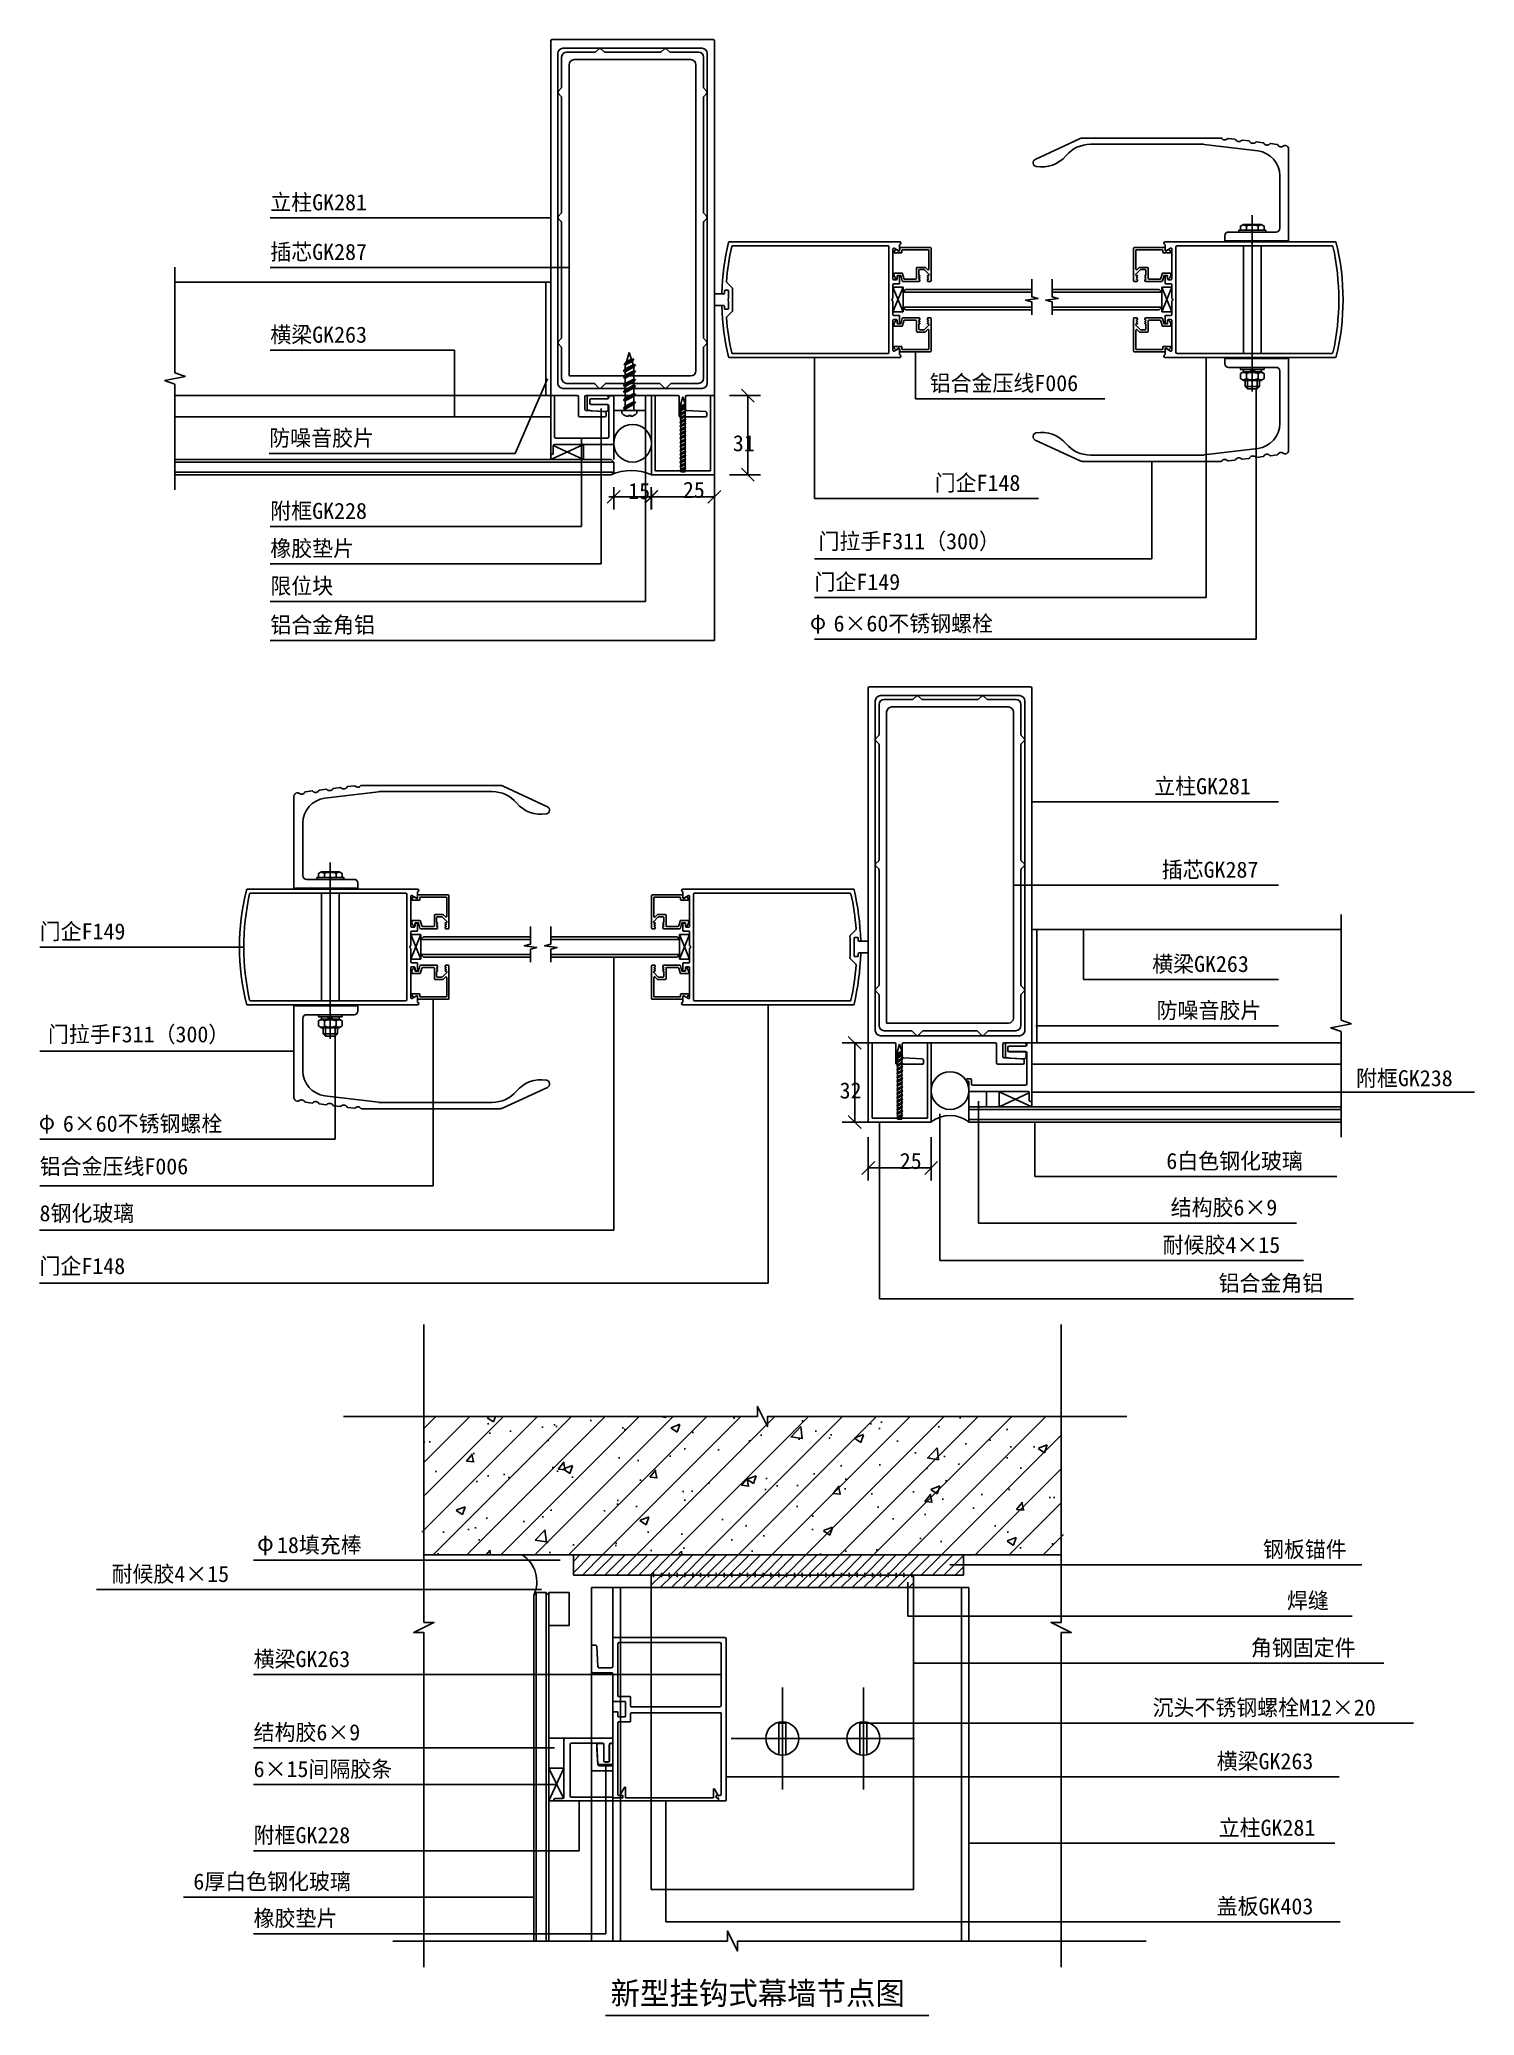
# Model space of a CAD drawing. Header units: metres. Extents: x 111638 to 112208, y 38871 to 39656.
import ezdxf

# ---------------------------------------------------------------- set-up
doc = ezdxf.new("R2010")
doc.units = ezdxf.units.M
for name, color, linetype in [('1', 1, 'Continuous'), ('AXIS', 3, 'Continuous'), ('DOTE', 1, 'Continuous'), ('LAYER4', 6, 'Continuous'), ('LAYER6', 7, 'Continuous'), ('PUB_DIM', 3, 'Continuous')]:
    doc.layers.add(name, color=color, linetype=linetype)

msp = doc.modelspace()

# ---------------------------------------------------------------- texts
at = {"layer": 'PUB_DIM'}
for s, height, p in [('立柱GK281', 6.4, (111729.43, 39588.58)), ('插芯GK287', 6.4, (111729.43, 39568.86)), ('横梁GK263', 6.4, (111729.43, 39535.95)), ('铝合金压线F006', 6.4, (111991.52, 39516.69)), ('防噪音胶片', 6.4, (111729.02, 39494.88)), ('门企F148', 6.4, (111993.5, 39477.04)), ('附框GK228', 6.4, (111729.43, 39465.89)), ('门拉手F311（300）', 6.4, (111947.34, 39453.83)), ('橡胶垫片', 6.4, (111729.43, 39450.99)), ('限位块', 6.4, (111729.43, 39436.05)), ('门企F149', 6.4, (111945.73, 39437.66)), ('铝合金角铝', 6.4, (111729.43, 39420.58)), ('φ', 6.2, (111943.92, 39421.99)), ('6×60不锈钢螺栓', 6.4, (111953.31, 39421.13)), ('立柱GK281', 6.4, (112080.75, 39356.44)), ('插芯GK287', 6.4, (112083.75, 39323.24)), ('门企F149', 6.4, (111637.77, 39298.7)), ('横梁GK263', 6.4, (112079.95, 39285.77)), ('防噪音胶片', 6.4, (112081.71, 39267.33)), ('门拉手F311（300）', 6.4, (111641.04, 39257.8)), ('附框GK238', 6.4, (112160.99, 39240.37)), ('φ', 6.2, (111637.42, 39223.17)), ('6×60不锈钢螺栓', 6.4, (111646.98, 39222.28)), ('铝合金压线F006', 6.4, (111637.77, 39205.31)), ('6白色钢化玻璃', 6.4, (112085.57, 39207.44)), ('8钢化玻璃', 6.4, (111637.69, 39186.68)), ('结构胶6×9', 6.4, (112087.31, 39188.97)), ('耐候胶4×15', 6.4, (112084.11, 39174.08)), ('门企F148', 6.4, (111637.69, 39165.66)), ('铝合金角铝', 6.4, (112106.34, 39158.88)), ('φ', 6.4, (111724.17, 39055.66)), ('18填充棒', 6.4, (111732.09, 39054.76)), ('钢板锚件', 6.4, (112123.97, 39053.03)), ('耐候胶4×15', 6.4, (111666.32, 39043.26)), ('焊缝', 6.4, (112133.5, 39032.67)), ('角钢固定件', 6.4, (112119.2, 39013.93)), ('横梁GK263', 6.4, (111722.79, 39009.44)), ('沉头不锈钢螺栓M12×20', 6.4, (112080.1, 38990.17)), ('结构胶6×9', 6.4, (111722.79, 38980.31)), ('6×15间隔胶条', 6.4, (111722.79, 38965.69)), ('横梁GK263', 6.4, (112105.59, 38968.81)), ('立柱GK281', 6.4, (112106.39, 38942.37)), ('附框GK228', 6.4, (111722.79, 38939.42)), ('6厚白色钢化玻璃', 6.4, (111698.83, 38920.99)), ('盖板GK403', 6.4, (112105.59, 38911.14)), ('橡胶垫片', 6.4, (111722.79, 38906.4)), ('新型挂钩式幕墙节点图', 9, (111864.67, 38875.25))]:
    msp.add_text(s, height=height, dxfattribs=at).set_placement(p)
at = {"layer": 'PUB_DIM', "char_height": 6.4, "attachment_point": 1}
for s, insert in [('\\A1;31', (111913.26, 39499.19)), ('\\A1;15', (111871.68, 39480.16)), ('\\A1;25', (111893.42, 39480.66)), ('\\A1;32', (111955.71, 39241.88)), ('\\A1;25', (111979.6, 39213.85))]:
    msp.add_mtext(s, dxfattribs=dict(at, insert=insert))

# ---------------------------------------------------------------- blocks, each defined once
blk = doc.blocks.new('SJJ')
at = {"layer": 'AXIS'}
for p, q in [((-8.2, 0.67), (-8.2, 5.54)), ((-7.7, 6.04), (-0.4, 6.04)), ((-7.2, 2.94), (-7.2, 4.14)), ((-6.7, 4.64), (-0.4, 4.64)), ((-0.4, 2.44), (-6.7, 2.44)), ((0.1, 5.54), (0.1, 5.14)), ((0.1, 0.3), (0.1, 1.94)), ((-2.05, -0.35), (-6.24, -0.07))]:
    blk.add_line(p, q, dxfattribs=at)
for centre, radius, start, end in [((-7.7, 5.54), 0.5, 90, 180), ((-7.7, 0.67), 0.5, 180, 254.02), ((-5.95, 6.79), 6.87, 254.02, 267.55), ((-6.7, 4.14), 0.5, 90, 180), ((-6.7, 2.94), 0.5, 180, 270), ((-0.4, 5.54), 0.5, 0, 90), ((-0.4, 5.14), 0.5, 270, 0), ((-0.4, 5.14), 0.5, 270, 0), ((-0.4, 1.94), 0.5, 360, 90), ((-0.4, 1.94), 0.5, 0, 90), ((-0.4, 1.94), 0.5, 0, 90), ((-0.4, 0.3), 0.5, 286.49, 0), ((-1.6, 4.36), 4.73, 264.63, 286.49)]:
    blk.add_arc(centre, radius, start, end, dxfattribs=at)
blk = doc.blocks.new('_ArchTick')
at = {"color": 0, "linetype": 'ByBlock'}
blk.add_lwpolyline([(-0.5, -0.5), (0.5, 0.5)], dxfattribs=at)

# ---------------------------------------------------------------- hatches: boundary and pattern name
at = {"layer": 'AXIS'}
h = msp.add_hatch(dxfattribs=at)
h.set_pattern_fill('AR-CONC', scale=0.2)
h.paths.add_polyline_path([(111911.53, 39109.03), (111911.53, 39113.03), (111907.53, 39105.03), (111907.53, 39109.03), (111790.46, 39109.03), (111790.46, 39064.68), (111786.46, 39064.68), (111794.46, 39060.68), (111790.46, 39060.68), (111790.46, 39054.03), (112043.79, 39054.03), (112043.79, 39060.68), (112047.79, 39060.68), (112039.79, 39064.68), (112043.79, 39064.68), (112043.79, 39109.03)])
h = msp.add_hatch(dxfattribs=at)
h.set_pattern_fill('ANSI31', scale=3)
h.paths.add_polyline_path([(111911.53, 39109.03), (111911.53, 39113.03), (111907.53, 39105.03), (111907.53, 39109.03), (111790.46, 39109.03), (111790.46, 39064.68), (111786.46, 39064.68), (111794.46, 39060.68), (111790.46, 39060.68), (111790.46, 39054.03), (112043.79, 39054.03), (112043.79, 39060.68), (112047.79, 39060.68), (112039.79, 39064.68), (112043.79, 39064.68), (112043.79, 39109.03)])
h = msp.add_hatch(dxfattribs=at)
h.set_pattern_fill('ANSI31')
h.paths.add_polyline_path([(111849.9, 39054.03), (111849.9, 39046.03), (112004.9, 39046.03), (112004.9, 39054.03)])
h = msp.add_hatch(dxfattribs=at)
h.set_pattern_fill('ANSI31')
h.paths.add_polyline_path([(111985.1, 39041.03), (111985.1, 39046.03), (111880.82, 39046.03), (111880.82, 39041.03)])
h = msp.add_hatch(dxfattribs=at)
h.set_pattern_fill('NET', scale=20)
h.paths.add_polyline_path([(111848.19, 39039.03), (111840.11, 39039.03), (111840.11, 39025.91), (111848.19, 39025.91)])
at = {"layer": 'PUB_DIM'}
h = msp.add_hatch(dxfattribs=at)
h.set_pattern_fill('HEX', scale=10)
h.paths.add_polyline_path([(111880.92, 39495.98, 1), (111865.92, 39495.98, 1)])
h = msp.add_hatch(dxfattribs=at)
h.set_pattern_fill('NET', scale=20)
h.paths.add_polyline_path([(111865.92, 39495.98, -0.41), (111865.42, 39495.48), (111853.92, 39495.48), (111853.92, 39489.48), (111865.92, 39489.48)])
h = msp.add_hatch(dxfattribs=at)
h.set_pattern_fill('DASH', scale=10)
h.paths.add_polyline_path([(111865.92, 39495.98), (111865.92, 39489.48), (111865.92, 39483.48, -0.35), (111880.92, 39483.48), (111880.92, 39489.48), (111880.92, 39495.98, -1)])
h = msp.add_hatch(dxfattribs=at)
h.set_pattern_fill('HEX', scale=10)
h.paths.add_polyline_path([(112007.1, 39238.63, 1), (111992.1, 39238.63, 1)])
h = msp.add_hatch(dxfattribs=at)
h.set_pattern_fill('DASH', scale=10)
h.paths.add_polyline_path([(111992.1, 39238.63), (111992.1, 39232.13), (111992.1, 39226.13, -0.35), (112007.1, 39226.13), (112007.1, 39232.13), (112007.1, 39238.63, -1)])
h = msp.add_hatch(dxfattribs=at)
h.set_pattern_fill('NET', scale=20)
h.paths.add_polyline_path([(112007.1, 39238.63, 0.41), (112007.6, 39238.13), (112019.1, 39238.13), (112019.1, 39232.13), (112007.1, 39232.13)])
h = msp.add_hatch(dxfattribs=at)
h.set_pattern_fill('NET', scale=20)
h.paths.add_polyline_path([(111840.11, 38981.19), (111846.61, 38981.19, 0.41), (111846.11, 38980.69), (111846.11, 38969.19), (111840.11, 38969.19)])

# ---------------------------------------------------------------- linework, layer by layer
for p, q in [((112119.75, 39586.6), (112119.75, 39516.49)), ((111753.27, 39329.25), (111753.27, 39259.14)), ((111862.68, 38870.92), (111991.24, 38870.92))]:
    msp.add_line(p, q)
at = {"layer": 'AXIS'}
for p, q in [((112116.92, 39520.96), (112116.92, 39518.52)), ((112122.57, 39518.52), (112116.92, 39518.52)), ((112117.87, 39517.58), (112116.92, 39518.52)), ((112117.87, 39520.96), (112117.87, 39517.58)), ((112121.63, 39517.58), (112117.87, 39517.58)), ((112121.63, 39520.96), (112121.63, 39517.58)), ((112121.63, 39517.58), (112122.57, 39518.52)), ((112122.57, 39520.96), (112122.57, 39518.52)), ((111750.44, 39263.61), (111750.44, 39261.16)), ((111751.38, 39263.61), (111751.38, 39260.22)), ((111755.15, 39263.61), (111755.15, 39260.22)), ((111756.09, 39263.61), (111756.09, 39261.16)), ((111750.44, 39261.16), (111756.09, 39261.16)), ((111751.38, 39260.22), (111750.44, 39261.16)), ((111751.38, 39260.22), (111755.15, 39260.22)), ((111755.15, 39260.22), (111756.09, 39261.16))]:
    msp.add_line(p, q, dxfattribs=at)
for points in [[(112125.08, 39580.75), (112125.08, 39579.95), (112114.41, 39579.95), (112114.41, 39580.75)], [(112124.45, 39526.15), (112115.04, 39526.15), (112115.04, 39525.35), (112124.45, 39525.35)], [(112123.23, 39520.96), (112124.45, 39521.67), (112124.45, 39523.65), (112123.23, 39524.35), (112116.26, 39524.35), (112115.04, 39523.65), (112115.04, 39521.67), (112116.26, 39520.96)], [(111747.93, 39323.4), (111747.93, 39322.6), (111758.6, 39322.6), (111758.6, 39323.4)], [(111748.56, 39268.8), (111757.97, 39268.8), (111757.97, 39268), (111748.56, 39268)], [(111749.78, 39263.61), (111748.56, 39264.32), (111748.56, 39266.29), (111749.78, 39267), (111756.75, 39267), (111757.97, 39266.29), (111757.97, 39264.32), (111756.75, 39263.61)]]:
    msp.add_lwpolyline(points, close=True, dxfattribs=at)
for points in [[(112115.04, 39580.75), (112115.04, 39582.28), (112116.26, 39582.98), (112123.23, 39582.98), (112124.45, 39582.28), (112124.45, 39580.75)], [(112117.39, 39582.28), (112117.39, 39580.75)], [(112122.1, 39582.28), (112122.1, 39580.75)], [(112117.39, 39521.67), (112117.39, 39523.65)], [(112122.1, 39521.67), (112122.1, 39523.65)], [(111757.97, 39323.4), (111757.97, 39324.92), (111756.75, 39325.63), (111749.78, 39325.63), (111748.56, 39324.92), (111748.56, 39323.4)], [(111750.91, 39324.92), (111750.91, 39323.4)], [(111755.62, 39324.92), (111755.62, 39323.4)], [(111750.91, 39264.32), (111750.91, 39266.29)], [(111755.62, 39264.32), (111755.62, 39266.29)], [(111790.46, 39145.64), (111790.46, 39027.17), (111794.46, 39027.17), (111786.46, 39023.17), (111790.46, 39023.17), (111790.46, 38890.16)], [(112043.79, 39145.64), (112043.79, 39027.17), (112039.79, 39027.17), (112047.79, 39023.17), (112043.79, 39023.17), (112043.79, 38890.16)], [(112069.93, 39109.03), (111927.02, 39109.03), (111927.02, 39105.03), (111923.02, 39113.03), (111923.02, 39109.03), (111758.58, 39109.03)], [(112077.52, 38900.52), (111915.14, 38900.52), (111915.14, 38896.52), (111911.14, 38904.52), (111911.14, 38900.52), (111778.13, 38900.52)]]:
    msp.add_lwpolyline(points, dxfattribs=at)
for points in [[(112115.64, 39582.62, -0.31), (112117.39, 39582.28)], [(112117.39, 39582.28, -0.2), (112122.1, 39582.28)], [(112122.1, 39582.28, -0.31), (112123.86, 39582.62)], [(112115.64, 39523.99, -0.31), (112117.39, 39523.65)], [(112117.39, 39521.67, -0.31), (112115.64, 39521.33)], [(112117.39, 39523.65, -0.2), (112122.1, 39523.65)], [(112122.1, 39521.67, -0.2), (112117.39, 39521.67)], [(112122.1, 39523.65, -0.31), (112123.86, 39523.99)], [(112123.86, 39521.33, -0.31), (112122.1, 39521.67)], [(111750.91, 39324.92, 0.31), (111749.15, 39325.27)], [(111755.62, 39324.92, 0.2), (111750.91, 39324.92)], [(111757.38, 39325.27, 0.31), (111755.62, 39324.92)], [(111750.91, 39266.29, 0.31), (111749.15, 39266.64)], [(111749.15, 39263.97, 0.31), (111750.91, 39264.32)], [(111755.62, 39266.29, 0.2), (111750.91, 39266.29)], [(111750.91, 39264.32, 0.2), (111755.62, 39264.32)], [(111757.38, 39266.64, 0.31), (111755.62, 39266.29)], [(111755.62, 39264.32, 0.31), (111757.38, 39263.97)]]:
    msp.add_lwpolyline(points, format="xyb", dxfattribs=at)
for points in [[(112121.63, 39517.58), (112117.87, 39517.58), (112116.92, 39518.52), (112122.57, 39518.52)], [(111751.38, 39260.22), (111755.15, 39260.22), (111756.09, 39261.16), (111750.44, 39261.16)]]:
    msp.add_3dface(points, dxfattribs=at)
at = {"layer": 'DOTE'}
for p, q in [((111691.51, 39559.98), (111840.92, 39559.98)), ((111981.92, 39557.05), (111980.92, 39556.05)), ((111980.92, 39556.05), (111980.92, 39550.05)), ((111981.92, 39557.05), (112032.1, 39557.05)), ((112082.75, 39557.05), (112040.14, 39557.05)), ((112083.75, 39556.05), (112082.75, 39557.05)), ((112083.75, 39556.05), (112083.75, 39550.05)), ((111980.92, 39550.05), (111981.92, 39549.05)), ((111981.92, 39549.05), (112032.1, 39549.05)), ((112082.75, 39549.05), (112040.14, 39549.05)), ((112083.75, 39550.05), (112082.75, 39549.05)), ((111691.51, 39514.98), (111840.92, 39514.98)), ((111878.55, 39508.98), (111878.55, 39514.98)), ((111691.51, 39506.48), (111840.92, 39506.48)), ((111864.92, 39489.48), (111691.51, 39489.48)), ((111864.92, 39483.48), (111691.51, 39483.48)), ((111865.92, 39488.48), (111864.92, 39489.48)), ((111865.92, 39484.48), (111864.92, 39483.48)), ((111865.92, 39488.48), (111865.92, 39484.48)), ((112032.1, 39302.63), (112155.02, 39302.63)), ((111789.27, 39298.7), (111790.27, 39299.7)), ((111789.27, 39298.7), (111789.27, 39292.7)), ((111790.27, 39299.7), (111832.87, 39299.7)), ((111891.1, 39299.7), (111840.91, 39299.7)), ((111891.1, 39299.7), (111892.1, 39298.7)), ((111892.1, 39298.7), (111892.1, 39292.7)), ((111789.27, 39292.7), (111790.27, 39291.7)), ((111790.27, 39291.7), (111832.87, 39291.7)), ((111891.1, 39291.7), (111840.91, 39291.7)), ((111892.1, 39292.7), (111891.1, 39291.7)), ((112032.1, 39257.63), (112155.02, 39257.63)), ((112032.1, 39249.13), (112155.02, 39249.13)), ((112007.1, 39232.13), (112007.1, 39226.13)), ((112007.1, 39232.13), (112155.02, 39232.13)), ((112007.1, 39226.13), (112155.02, 39226.13)), ((111790.46, 39054.03), (112043.79, 39054.03)), ((111849.9, 39046.03), (111849.9, 39054.03)), ((112004.9, 39046.03), (112004.9, 39054.03)), ((111849.9, 39046.03), (112004.9, 39046.03)), ((111880.82, 39041.03), (111880.82, 39046.03)), ((111881.78, 39046.95), (111881.78, 39045.14)), ((111884.89, 39046.95), (111884.89, 39045.14)), ((111888, 39046.95), (111888, 39045.14)), ((111891.11, 39046.95), (111891.11, 39045.14)), ((111891.11, 39046.95), (111891.11, 39045.14)), ((111894.22, 39046.95), (111894.22, 39045.14)), ((111897.33, 39046.95), (111897.33, 39045.14)), ((111897.33, 39046.95), (111897.33, 39045.14)), ((111897.33, 39046.95), (111897.33, 39045.14)), ((111900.44, 39046.95), (111900.44, 39045.14)), ((111903.55, 39046.95), (111903.55, 39045.14)), ((111906.66, 39046.95), (111906.66, 39045.14)), ((111906.66, 39046.95), (111906.66, 39045.14)), ((111909.77, 39046.95), (111909.77, 39045.14)), ((111912.88, 39046.95), (111912.88, 39045.14)), ((111912.88, 39046.95), (111912.88, 39045.14)), ((111915.99, 39046.95), (111915.99, 39045.14)), ((111919.1, 39046.95), (111919.1, 39045.14)), ((111922.21, 39046.95), (111922.21, 39045.14)), ((111925.32, 39046.95), (111925.32, 39045.14)), ((111928.42, 39046.95), (111928.42, 39045.14)), ((111928.42, 39046.95), (111928.42, 39045.14)), ((111931.53, 39046.95), (111931.53, 39045.14)), ((111934.64, 39046.95), (111934.64, 39045.14)), ((111934.64, 39046.95), (111934.64, 39045.14)), ((111937.75, 39046.95), (111937.75, 39045.14)), ((111940.86, 39046.95), (111940.86, 39045.14)), ((111943.97, 39046.95), (111943.97, 39045.14)), ((111947.08, 39046.95), (111947.08, 39045.14)), ((111950.19, 39046.95), (111950.19, 39045.14)), ((111950.19, 39046.95), (111950.19, 39045.14)), ((111953.3, 39046.95), (111953.3, 39045.14)), ((111956.41, 39046.95), (111956.41, 39045.14)), ((111956.41, 39046.95), (111956.41, 39045.14)), ((111959.52, 39046.95), (111959.52, 39045.14)), ((111962.63, 39046.95), (111962.63, 39045.14)), ((111965.74, 39046.95), (111965.74, 39045.14)), ((111968.85, 39046.95), (111968.85, 39045.14)), ((111971.95, 39046.95), (111971.95, 39045.14)), ((111971.95, 39046.95), (111971.95, 39045.14)), ((111975.06, 39046.95), (111975.06, 39045.14)), ((111978.17, 39046.95), (111978.17, 39045.14)), ((111978.17, 39046.95), (111978.17, 39045.14)), ((111981.28, 39046.95), (111981.28, 39045.14)), ((111984.39, 39046.95), (111984.39, 39045.14)), ((111985.1, 39041.03), (111985.1, 39046.03)), ((111835.11, 39039.03), (111834.11, 39038.03)), ((111834.11, 39038.03), (111834.11, 38900.52)), ((111839.11, 39039.03), (111835.11, 39039.03)), ((111839.11, 39039.03), (111840.11, 39038.03)), ((111840.11, 39039.03), (111840.11, 38900.52)), ((111848.19, 39039.03), (111840.11, 39039.03)), ((111848.19, 39039.03), (111848.19, 39025.91)), ((111857.11, 38900.52), (111857.11, 39041.03)), ((111857.11, 39041.03), (112007.11, 39041.03)), ((111865.61, 39009.69), (111865.61, 39041.03)), ((112007.11, 38900.52), (112007.11, 39041.03)), ((111840.11, 39025.91), (111848.19, 39025.91)), ((111865.61, 38900.52), (111865.61, 39006.7)), ((111931.6, 38987.17), (111934.32, 38987.17)), ((111963.79, 38987.17), (111966.51, 38987.17))]:
    msp.add_line(p, q, dxfattribs=at)
for points in [[(111862.45, 39508.53), (111854.88, 39509.04, -0.39), (111854.42, 39509.54), (111854.42, 39514.48, -0.41), (111854.92, 39514.98), (111891.42, 39514.98, -0.41), (111891.92, 39514.48), (111891.92, 39506.98, 0.41), (111892.42, 39506.48), (111902.42, 39506.48, 0.41), (111902.92, 39506.98), (111902.92, 39508.03, 0.39), (111902.45, 39508.53), (111894.88, 39509.04, -0.39), (111894.42, 39509.54), (111894.42, 39514.48, -0.41), (111894.92, 39514.98), (111905.72, 39514.98, 0.41), (111905.92, 39515.18), (111905.92, 39655.98, 0.41), (111905.42, 39656.48), (111841.42, 39656.48, 0.41), (111840.92, 39655.98), (111840.92, 39515.18, 0.41), (111841.12, 39514.98), (111851.42, 39514.98, -0.41), (111851.92, 39514.48), (111851.92, 39506.98, 0.41), (111852.42, 39506.48), (111862.42, 39506.48, 0.41), (111862.92, 39506.98), (111862.92, 39508.03, 0.39)], [(111843.72, 39650.98), (111843.72, 39519.78, 0.41), (111845.72, 39517.78), (111901.12, 39517.78, 0.41), (111903.12, 39519.78), (111903.12, 39650.98, 0.41), (111901.12, 39652.98), (111845.72, 39652.98, 0.41)], [(111888.06, 39651.63, 0.2), (111888.42, 39651.48), (111899.62, 39651.48, -0.41), (111901.62, 39649.48), (111901.62, 39637.48, 0.2), (111901.76, 39637.13), (111902.97, 39635.83, -0.41), (111902.97, 39635.13), (111901.76, 39633.83, 0.2), (111901.62, 39633.48), (111901.62, 39587.73, 0.2), (111901.76, 39587.38), (111902.97, 39586.08, -0.41), (111902.97, 39585.38), (111901.76, 39584.08, 0.2), (111901.62, 39583.73), (111901.62, 39537.98, 0.2), (111901.76, 39537.63), (111902.97, 39536.33, -0.41), (111902.97, 39535.63), (111901.76, 39534.33, 0.2), (111901.62, 39533.98), (111901.62, 39521.78, -0.41), (111899.62, 39519.78), (111888.83, 39519.78, 0.2), (111888.48, 39519.63), (111886.77, 39517.93, -0.41), (111886.06, 39517.93), (111884.36, 39519.63, 0.2), (111884, 39519.78), (111862.83, 39519.78, 0.2), (111862.48, 39519.63), (111860.77, 39517.93, -0.41), (111860.06, 39517.93), (111858.36, 39519.63, 0.2), (111858, 39519.78), (111847.22, 39519.78, -0.41), (111845.22, 39521.78), (111845.22, 39533.98, 0.2), (111845.07, 39534.33), (111843.86, 39535.63, -0.41), (111843.86, 39536.33), (111845.07, 39537.63, 0.2), (111845.22, 39537.98), (111845.22, 39583.73, 0.2), (111845.07, 39584.08), (111843.86, 39585.38, -0.41), (111843.86, 39586.08), (111845.07, 39587.38, 0.2), (111845.22, 39587.73), (111845.22, 39633.48, 0.2), (111845.07, 39633.83), (111843.86, 39635.13, -0.41), (111843.86, 39635.83), (111845.07, 39637.13, 0.2), (111845.22, 39637.48), (111845.22, 39649.48, -0.41), (111847.22, 39651.48), (111858.42, 39651.48, 0.2), (111858.77, 39651.63), (111860.06, 39652.83, -0.41), (111860.77, 39652.83), (111862.06, 39651.63, 0.2), (111862.42, 39651.48), (111884.42, 39651.48, 0.2), (111884.77, 39651.63), (111886.06, 39652.83, -0.41), (111886.77, 39652.83)], [(111850.22, 39648.48, 0.41), (111848.22, 39646.48), (111848.22, 39522.78), (111896.62, 39522.78, 0.41), (111898.62, 39524.78), (111898.62, 39646.48, 0.41), (111896.62, 39648.48)], [(112126.7, 39615, -0.24), (112126.96, 39615.09), (112129.66, 39614.76, -0.24), (112129.88, 39614.61, 0.44), (112132.05, 39614.09, -0.17), (112132.98, 39614.35, -0.36), (112134.2, 39612.88), (112134.2, 39576.05), (112133.51, 39576.45), (112109.49, 39576.45), (112108.8, 39576.05), (112108.8, 39578.45, -0.41), (112110.3, 39579.95), (112129.2, 39579.95, 0.41), (112130.7, 39581.45), (112130.7, 39602.26, 0.38), (112121.92, 39612.19), (112100.62, 39614.8, 0.03), (112100.26, 39614.82), (112055.4, 39614.82, 0.22), (112045.7, 39610.32, -0.27), (112033.84, 39606.01, -0.73), (112033.46, 39608.84), (112051.05, 39617.04, -0.11), (112052.31, 39617.32), (112107.34, 39617.32, -0.24), (112107.58, 39617.2, 0.47), (112109.9, 39617.06, -0.24), (112110.16, 39617.16), (112112.86, 39616.82, -0.24), (112113.08, 39616.67, 0.51), (112115.5, 39616.37, -0.24), (112115.76, 39616.47), (112118.46, 39616.14, -0.24), (112118.68, 39615.98, 0.51), (112121.1, 39615.69, -0.24), (112121.36, 39615.78), (112124.06, 39615.45, -0.24), (112124.28, 39615.3, 0.51)], [(111911.25, 39556.85), (111910.25, 39556.85, 0.4), (111909.95, 39556.56), (111909.92, 39555.64, -0.41), (111909.62, 39555.35), (111909.22, 39555.35, -0.42), (111908.92, 39555.66, -0.05), (111911.58, 39575.82, -0.35), (111911.87, 39576.05), (111979.59, 39576.05, -0.41), (111980.09, 39575.55), (111980.09, 39575.55, -0.31), (111979.76, 39575.08, 0.31), (111979.57, 39574.8), (111979.57, 39572.57, -0.58), (111979.27, 39572.4), (111977.37, 39573.5, 0.58), (111976.92, 39573.24), (111976.92, 39561.22, 0.41), (111977.22, 39560.92), (111978.27, 39560.92, 0.41), (111978.57, 39561.22), (111978.57, 39562.27, -0.41), (111978.87, 39562.57), (111979.27, 39562.57, -0.41), (111979.57, 39562.27), (111979.57, 39559.61, -0.41), (111979.27, 39559.31), (111977.22, 39559.31, 0.41), (111976.92, 39559.01), (111976.92, 39553.62), (111976.63, 39553.34, 0.41), (111976.63, 39552.77), (111976.92, 39552.49), (111976.92, 39547.09, 0.41), (111977.22, 39546.79), (111979.27, 39546.79, -0.41), (111979.57, 39546.49), (111979.57, 39543.83, -0.41), (111979.27, 39543.53), (111978.87, 39543.53, -0.41), (111978.57, 39543.83), (111978.57, 39544.88, 0.41), (111978.27, 39545.18), (111977.22, 39545.18, 0.41), (111976.92, 39544.88), (111976.92, 39532.87, 0.58), (111977.37, 39532.61), (111979.27, 39533.71, -0.58), (111979.57, 39533.53), (111979.57, 39531.3, 0.31), (111979.76, 39531.02, -0.31), (111980.09, 39530.55), (111980.09, 39530.55, -0.41), (111979.59, 39530.05), (111911.87, 39530.05, -0.35), (111911.58, 39530.28, -0.05), (111908.92, 39550.45, -0.42), (111909.22, 39550.75), (111909.62, 39550.75, -0.41), (111909.92, 39550.46), (111909.95, 39549.54, 0.4), (111910.25, 39549.25), (111911.25, 39549.25, 0.43), (111911.55, 39549.56, -0.02), (111911.55, 39556.54, 0.43)], [(111913.1, 39557.65, -0.21), (111913.18, 39557.42, 0.02), (111913.18, 39548.69, -0.21), (111913.1, 39548.46), (111910.83, 39546.19, 0.22), (111910.74, 39545.96, 0.04), (111912.85, 39531.89, 0.35), (111913.14, 39531.65), (111975.02, 39531.65, 0.41), (111975.32, 39531.95), (111975.32, 39574.15, 0.41), (111975.02, 39574.45), (111913.14, 39574.45, 0.35), (111912.85, 39574.22, 0.04), (111910.74, 39560.15, 0.22), (111910.83, 39559.91)], [(111980.49, 39572.61, -0.41), (111980.79, 39572.91), (111990.89, 39572.91, -0.41), (111991.19, 39572.61), (111991.19, 39565.23, -0.67), (111990.67, 39565.02), (111989.87, 39565.82, 0.2), (111989.66, 39565.91), (111986.59, 39565.91, 0.41), (111986.29, 39565.61), (111986.29, 39561.51, -0.41), (111985.99, 39561.21), (111981.55, 39561.21, -0.34), (111981.26, 39561.43), (111980.74, 39563.39, 0.34), (111980.45, 39563.61), (111977.59, 39563.61, 0.42), (111977.29, 39563.31, 0.18), (111978.06, 39561.31, 0.69), (111978.59, 39561.51), (111978.59, 39562.41, -0.41), (111978.89, 39562.71), (111979.99, 39562.71), (111980.57, 39560.53, 0.34), (111980.86, 39560.31), (111987.29, 39560.31, 0.41), (111987.59, 39560.61), (111987.59, 39560.96, 0.41), (111987.44, 39561.11), (111987.34, 39561.11, -0.68), (111987.23, 39561.37), (111987.54, 39561.65, 0.68), (111987.44, 39561.91), (111987.34, 39561.91, -0.68), (111987.23, 39562.17), (111987.54, 39562.45, 0.68), (111987.44, 39562.71), (111987.34, 39562.71, -0.41), (111987.19, 39562.86), (111987.19, 39564.71, -0.41), (111987.49, 39565.01), (111989.29, 39565.01, -0.2), (111989.5, 39564.92), (111991.2, 39563.22, -0.67), (111990.99, 39562.71), (111990.74, 39562.71, 0.68), (111990.63, 39562.45), (111990.94, 39562.17, -0.68), (111990.84, 39561.91), (111990.74, 39561.91, 0.68), (111990.63, 39561.65), (111990.94, 39561.37, -0.68), (111990.84, 39561.11), (111990.74, 39561.11, 0.41), (111990.59, 39560.96), (111990.59, 39560.61, 0.41), (111990.89, 39560.31), (111991.79, 39560.31, 0.41), (111992.09, 39560.61), (111992.09, 39573.51, 0.41), (111991.79, 39573.81), (111979.89, 39573.81, 0.41), (111979.59, 39573.51), (111979.59, 39572.91, -0.58), (111978.99, 39572.56), (111978.28, 39572.97, 0.37), (111977.9, 39572.9), (111977.38, 39572.26, 0.63), (111977.69, 39571.61), (111980.19, 39571.61, 0.41), (111980.49, 39571.91)], [(112084.18, 39572.61, 0.41), (112083.88, 39572.91), (112073.78, 39572.91, 0.41), (112073.48, 39572.61), (112073.48, 39565.23, 0.67), (112073.99, 39565.02), (112074.79, 39565.82, -0.2), (112075, 39565.91), (112078.08, 39565.91, -0.41), (112078.38, 39565.61), (112078.38, 39561.51, 0.41), (112078.68, 39561.21), (112083.11, 39561.21, 0.34), (112083.4, 39561.43), (112083.93, 39563.39, -0.34), (112084.22, 39563.61), (112087.08, 39563.61, -0.42), (112087.38, 39563.31, -0.18), (112086.6, 39561.31, -0.69), (112086.08, 39561.51), (112086.08, 39562.41, 0.41), (112085.78, 39562.71), (112084.68, 39562.71), (112084.09, 39560.53, -0.34), (112083.8, 39560.31), (112077.38, 39560.31, -0.41), (112077.08, 39560.61), (112077.08, 39560.96, -0.41), (112077.23, 39561.11), (112077.33, 39561.11, 0.68), (112077.43, 39561.37), (112077.13, 39561.65, -0.68), (112077.23, 39561.91), (112077.33, 39561.91, 0.68), (112077.43, 39562.17), (112077.13, 39562.45, -0.68), (112077.23, 39562.71), (112077.33, 39562.71, 0.41), (112077.48, 39562.86), (112077.48, 39564.71, 0.41), (112077.18, 39565.01), (112075.38, 39565.01, 0.2), (112075.16, 39564.92), (112073.46, 39563.22, 0.67), (112073.68, 39562.71), (112073.93, 39562.71, -0.68), (112074.03, 39562.45), (112073.73, 39562.17, 0.68), (112073.83, 39561.91), (112073.93, 39561.91, -0.68), (112074.03, 39561.65), (112073.73, 39561.37, 0.68), (112073.83, 39561.11), (112073.93, 39561.11, -0.41), (112074.08, 39560.96), (112074.08, 39560.61, -0.41), (112073.78, 39560.31), (112072.88, 39560.31, -0.41), (112072.58, 39560.61), (112072.58, 39573.51, -0.41), (112072.88, 39573.81), (112084.78, 39573.81, -0.41), (112085.08, 39573.51), (112085.08, 39572.91, 0.58), (112085.68, 39572.56), (112086.38, 39572.97, -0.37), (112086.76, 39572.9), (112087.29, 39572.26, -0.63), (112086.98, 39571.61), (112084.48, 39571.61, -0.41), (112084.18, 39571.91)], [(112085.1, 39572.57, 0.58), (112085.4, 39572.4), (112087.3, 39573.5, -0.58), (112087.75, 39573.24), (112087.75, 39561.22, -0.41), (112087.45, 39560.92), (112086.4, 39560.92, -0.41), (112086.1, 39561.22), (112086.1, 39562.27, 0.41), (112085.8, 39562.57), (112085.4, 39562.57, 0.41), (112085.1, 39562.27), (112085.1, 39559.61, 0.41), (112085.4, 39559.31), (112087.45, 39559.31, -0.41), (112087.75, 39559.01), (112087.75, 39553.62), (112088.03, 39553.34, -0.41), (112088.03, 39552.77), (112087.75, 39552.49), (112087.75, 39547.09, -0.41), (112087.45, 39546.79), (112085.4, 39546.79, 0.41), (112085.1, 39546.49), (112085.1, 39543.83, 0.41), (112085.4, 39543.53), (112085.8, 39543.53, 0.41), (112086.1, 39543.83), (112086.1, 39544.88, -0.41), (112086.4, 39545.18), (112087.45, 39545.18, -0.41), (112087.75, 39544.88), (112087.75, 39532.87, -0.58), (112087.3, 39532.61), (112085.4, 39533.71, 0.58), (112085.1, 39533.53), (112085.1, 39531.3, -0.31), (112084.9, 39531.02, 0.31), (112084.58, 39530.55), (112084.58, 39530.55, 0.41), (112085.08, 39530.05), (112152.63, 39530.05, 0.35), (112153.12, 39530.44, 0.12), (112153.12, 39575.67, 0.35), (112152.63, 39576.05), (112085.08, 39576.05, 0.41), (112084.58, 39575.55), (112084.58, 39575.55, 0.31), (112084.9, 39575.08, -0.31), (112085.1, 39574.8)], [(112151.43, 39531.65, 0.35), (112151.82, 39531.97, 0.11), (112151.82, 39574.14, 0.35), (112151.43, 39574.45), (112089.85, 39574.45, 0.41), (112089.35, 39573.95), (112089.35, 39532.15, 0.41), (112089.85, 39531.65)], [(111980.49, 39533.5, 0.41), (111980.79, 39533.2), (111990.89, 39533.2, 0.41), (111991.19, 39533.5), (111991.19, 39540.87, 0.67), (111990.67, 39541.09), (111989.87, 39540.28, -0.2), (111989.66, 39540.2), (111986.59, 39540.2, -0.41), (111986.29, 39540.5), (111986.29, 39544.6, 0.41), (111985.99, 39544.9), (111981.55, 39544.9, 0.34), (111981.26, 39544.67), (111980.74, 39542.72, -0.34), (111980.45, 39542.5), (111977.59, 39542.5, -0.42), (111977.29, 39542.8, -0.18), (111978.06, 39544.8, -0.69), (111978.59, 39544.6), (111978.59, 39543.7, 0.41), (111978.89, 39543.4), (111979.99, 39543.4), (111980.57, 39545.57, -0.34), (111980.86, 39545.8), (111987.29, 39545.8, -0.41), (111987.59, 39545.5), (111987.59, 39545.15, -0.41), (111987.44, 39545), (111987.34, 39545, 0.68), (111987.23, 39544.74), (111987.54, 39544.46, -0.68), (111987.44, 39544.2), (111987.34, 39544.2, 0.68), (111987.23, 39543.94), (111987.54, 39543.66, -0.68), (111987.44, 39543.4), (111987.34, 39543.4, 0.41), (111987.19, 39543.25), (111987.19, 39541.4, 0.41), (111987.49, 39541.1), (111989.29, 39541.1, 0.2), (111989.5, 39541.18), (111991.2, 39542.88, 0.67), (111990.99, 39543.4), (111990.74, 39543.4, -0.68), (111990.63, 39543.66), (111990.94, 39543.94, 0.68), (111990.84, 39544.2), (111990.74, 39544.2, -0.68), (111990.63, 39544.46), (111990.94, 39544.74, 0.68), (111990.84, 39545), (111990.74, 39545, -0.41), (111990.59, 39545.15), (111990.59, 39545.5, -0.41), (111990.89, 39545.8), (111991.79, 39545.8, -0.41), (111992.09, 39545.5), (111992.09, 39532.6, -0.41), (111991.79, 39532.3), (111979.89, 39532.3, -0.41), (111979.59, 39532.6), (111979.59, 39533.2, 0.58), (111978.99, 39533.54), (111978.28, 39533.14, -0.37), (111977.9, 39533.21), (111977.38, 39533.84, -0.63), (111977.69, 39534.5), (111980.19, 39534.5, -0.41), (111980.49, 39534.2)], [(112084.18, 39533.5, -0.41), (112083.88, 39533.2), (112073.78, 39533.2, -0.41), (112073.48, 39533.5), (112073.48, 39540.87, -0.67), (112073.99, 39541.09), (112074.79, 39540.28, 0.2), (112075, 39540.2), (112078.08, 39540.2, 0.41), (112078.38, 39540.5), (112078.38, 39544.6, -0.41), (112078.68, 39544.9), (112083.11, 39544.9, -0.34), (112083.4, 39544.67), (112083.93, 39542.72, 0.34), (112084.22, 39542.5), (112087.08, 39542.5, 0.42), (112087.38, 39542.8, 0.18), (112086.6, 39544.8, 0.69), (112086.08, 39544.6), (112086.08, 39543.7, -0.41), (112085.78, 39543.4), (112084.68, 39543.4), (112084.09, 39545.57, 0.34), (112083.8, 39545.8), (112077.38, 39545.8, 0.41), (112077.08, 39545.5), (112077.08, 39545.15, 0.41), (112077.23, 39545), (112077.33, 39545, -0.68), (112077.43, 39544.74), (112077.13, 39544.46, 0.68), (112077.23, 39544.2), (112077.33, 39544.2, -0.68), (112077.43, 39543.94), (112077.13, 39543.66, 0.68), (112077.23, 39543.4), (112077.33, 39543.4, -0.41), (112077.48, 39543.25), (112077.48, 39541.4, -0.41), (112077.18, 39541.1), (112075.38, 39541.1, -0.2), (112075.16, 39541.18), (112073.46, 39542.88, -0.67), (112073.68, 39543.4), (112073.93, 39543.4, 0.68), (112074.03, 39543.66), (112073.73, 39543.94, -0.68), (112073.83, 39544.2), (112073.93, 39544.2, 0.68), (112074.03, 39544.46), (112073.73, 39544.74, -0.68), (112073.83, 39545), (112073.93, 39545, 0.41), (112074.08, 39545.15), (112074.08, 39545.5, 0.41), (112073.78, 39545.8), (112072.88, 39545.8, 0.41), (112072.58, 39545.5), (112072.58, 39532.6, 0.41), (112072.88, 39532.3), (112084.78, 39532.3, 0.41), (112085.08, 39532.6), (112085.08, 39533.2, -0.58), (112085.68, 39533.54), (112086.38, 39533.14, 0.37), (112086.76, 39533.21), (112087.29, 39533.84, 0.63), (112086.98, 39534.5), (112084.48, 39534.5, 0.41), (112084.18, 39534.2)], [(112126.7, 39491.11, 0.24), (112126.96, 39491.01), (112129.66, 39491.34, 0.24), (112129.88, 39491.5, -0.44), (112132.05, 39492.02, 0.17), (112132.98, 39491.76, 0.36), (112134.2, 39493.23), (112134.2, 39530.05), (112133.51, 39529.65), (112109.49, 39529.65), (112108.8, 39530.05), (112108.8, 39527.65, 0.41), (112110.3, 39526.15), (112129.2, 39526.15, -0.41), (112130.7, 39524.65), (112130.7, 39503.85, -0.38), (112121.92, 39493.92), (112100.62, 39491.31, -0.03), (112100.26, 39491.28), (112055.4, 39491.28, -0.22), (112045.7, 39495.78, 0.27), (112033.84, 39500.1, 0.73), (112033.46, 39497.26), (112051.05, 39489.06, 0.11), (112052.31, 39488.78), (112107.34, 39488.78, 0.24), (112107.58, 39488.91, -0.47), (112109.9, 39489.04, 0.24), (112110.16, 39488.95), (112112.86, 39489.28, 0.24), (112113.08, 39489.43, -0.51), (112115.5, 39489.73, 0.24), (112115.76, 39489.64), (112118.46, 39489.97, 0.24), (112118.68, 39490.12, -0.51), (112121.1, 39490.42, 0.24), (112121.36, 39490.33), (112124.06, 39490.66, 0.24), (112124.28, 39490.81, -0.51)], [(111988.63, 39251.18), (111981.07, 39251.68, -0.39), (111980.6, 39252.18), (111980.6, 39257.13, -0.41), (111981.1, 39257.63), (112017.6, 39257.63, -0.41), (112018.1, 39257.13), (112018.1, 39249.63, 0.41), (112018.6, 39249.13), (112028.6, 39249.13, 0.41), (112029.1, 39249.63), (112029.1, 39250.68, 0.39), (112028.63, 39251.18), (112021.07, 39251.68, -0.39), (112020.6, 39252.18), (112020.6, 39257.13, -0.41), (112021.1, 39257.63), (112031.9, 39257.63, 0.41), (112032.1, 39257.83), (112032.1, 39398.63, 0.41), (112031.6, 39399.13), (111967.6, 39399.13, 0.41), (111967.1, 39398.63), (111967.1, 39257.83, 0.41), (111967.3, 39257.63), (111977.6, 39257.63, -0.41), (111978.1, 39257.13), (111978.1, 39249.63, 0.41), (111978.6, 39249.13), (111988.6, 39249.13, 0.41), (111989.1, 39249.63), (111989.1, 39250.68, 0.39)], [(112014.24, 39394.27, 0.2), (112014.6, 39394.13), (112025.8, 39394.13, -0.41), (112027.8, 39392.13), (112027.8, 39380.13, 0.2), (112027.94, 39379.77), (112029.15, 39378.48, -0.41), (112029.15, 39377.77), (112027.94, 39376.48, 0.2), (112027.8, 39376.13), (112027.8, 39330.38, 0.2), (112027.94, 39330.02), (112029.15, 39328.73, -0.41), (112029.15, 39328.02), (112027.94, 39326.73, 0.2), (112027.8, 39326.38), (112027.8, 39280.63, 0.2), (112027.94, 39280.27), (112029.15, 39278.98, -0.41), (112029.15, 39278.27), (112027.94, 39276.98, 0.2), (112027.8, 39276.63), (112027.8, 39264.43, -0.41), (112025.8, 39262.43), (112015.01, 39262.43, 0.2), (112014.66, 39262.28), (112012.95, 39260.57, -0.41), (112012.24, 39260.57), (112010.54, 39262.28, 0.2), (112010.18, 39262.43), (111989.01, 39262.43, 0.2), (111988.66, 39262.28), (111986.95, 39260.57, -0.41), (111986.24, 39260.57), (111984.54, 39262.28, 0.2), (111984.18, 39262.43), (111973.4, 39262.43, -0.41), (111971.4, 39264.43), (111971.4, 39276.63, 0.2), (111971.25, 39276.98), (111970.04, 39278.27, -0.41), (111970.04, 39278.98), (111971.25, 39280.27, 0.2), (111971.4, 39280.63), (111971.4, 39326.38, 0.2), (111971.25, 39326.73), (111970.04, 39328.02, -0.41), (111970.04, 39328.73), (111971.25, 39330.02, 0.2), (111971.4, 39330.38), (111971.4, 39376.13, 0.2), (111971.25, 39376.48), (111970.04, 39377.77, -0.41), (111970.04, 39378.48), (111971.25, 39379.77, 0.2), (111971.4, 39380.13), (111971.4, 39392.13, -0.41), (111973.4, 39394.13), (111984.6, 39394.13, 0.2), (111984.95, 39394.27), (111986.24, 39395.48, -0.41), (111986.95, 39395.48), (111988.24, 39394.27, 0.2), (111988.6, 39394.13), (112010.6, 39394.13, 0.2), (112010.95, 39394.27), (112012.24, 39395.48, -0.41), (112012.95, 39395.48)], [(111969.9, 39393.63), (111969.9, 39262.43, 0.41), (111971.9, 39260.43), (112027.3, 39260.43, 0.41), (112029.3, 39262.43), (112029.3, 39393.63, 0.41), (112027.3, 39395.63), (111971.9, 39395.63, 0.41)], [(111976.4, 39391.13, 0.41), (111974.4, 39389.13), (111974.4, 39265.43), (112022.8, 39265.43, 0.41), (112024.8, 39267.43), (112024.8, 39389.13, 0.41), (112022.8, 39391.13)], [(111746.31, 39357.65, 0.24), (111746.06, 39357.74), (111743.36, 39357.41, 0.24), (111743.13, 39357.26, -0.44), (111740.97, 39356.74, 0.17), (111740.04, 39357, 0.36), (111738.82, 39355.52), (111738.82, 39318.7), (111739.51, 39319.1), (111763.52, 39319.1), (111764.22, 39318.7), (111764.22, 39321.1, 0.41), (111762.72, 39322.6), (111743.82, 39322.6, -0.41), (111742.32, 39324.1), (111742.32, 39344.91, -0.38), (111751.1, 39354.83), (111772.39, 39357.45, -0.03), (111772.76, 39357.47), (111817.62, 39357.47, -0.22), (111827.32, 39352.97, 0.27), (111839.17, 39348.65, 0.73), (111839.55, 39351.49), (111821.97, 39359.69, 0.11), (111820.7, 39359.97), (111765.67, 39359.97, 0.24), (111765.43, 39359.85, -0.47), (111763.11, 39359.71, 0.24), (111762.86, 39359.8), (111760.16, 39359.47, 0.24), (111759.93, 39359.32, -0.51), (111757.51, 39359.02, 0.24), (111757.26, 39359.12), (111754.56, 39358.78, 0.24), (111754.33, 39358.63, -0.51), (111751.91, 39358.33, 0.24), (111751.66, 39358.43), (111748.96, 39358.1, 0.24), (111748.73, 39357.94, -0.51)], [(111787.92, 39315.22, -0.58), (111787.62, 39315.05), (111785.72, 39316.14, 0.58), (111785.27, 39315.88), (111785.27, 39303.87, 0.41), (111785.57, 39303.57), (111786.62, 39303.57, 0.41), (111786.92, 39303.87), (111786.92, 39304.92, -0.41), (111787.22, 39305.22), (111787.62, 39305.22, -0.41), (111787.92, 39304.92), (111787.92, 39302.26, -0.41), (111787.62, 39301.96), (111785.57, 39301.96, 0.41), (111785.27, 39301.66), (111785.27, 39296.27), (111784.99, 39295.98, 0.41), (111784.99, 39295.42), (111785.27, 39295.13), (111785.27, 39289.74, 0.41), (111785.57, 39289.44), (111787.62, 39289.44, -0.41), (111787.92, 39289.14), (111787.92, 39286.48, -0.41), (111787.62, 39286.18), (111787.22, 39286.18, -0.41), (111786.92, 39286.48), (111786.92, 39287.53, 0.41), (111786.62, 39287.83), (111785.57, 39287.83, 0.41), (111785.27, 39287.53), (111785.27, 39275.52, 0.58), (111785.72, 39275.26), (111787.62, 39276.35, -0.58), (111787.92, 39276.18), (111787.92, 39273.95, 0.31), (111788.11, 39273.67, -0.31), (111788.44, 39273.2), (111788.44, 39273.2, -0.41), (111787.94, 39272.7), (111720.39, 39272.7, -0.35), (111719.9, 39273.09, -0.12), (111719.9, 39318.31, -0.35), (111720.39, 39318.7), (111787.94, 39318.7, -0.41), (111788.44, 39318.2), (111788.44, 39318.2, -0.31), (111788.11, 39317.73, 0.31), (111787.92, 39317.45)], [(111961.77, 39291.9), (111962.77, 39291.9, 0.4), (111963.07, 39292.19), (111963.1, 39293.11, -0.41), (111963.4, 39293.4), (111963.8, 39293.4, -0.42), (111964.1, 39293.09, -0.05), (111961.44, 39272.93, -0.35), (111961.15, 39272.7), (111893.43, 39272.7, -0.41), (111892.93, 39273.2), (111892.93, 39273.2, -0.31), (111893.25, 39273.67, 0.31), (111893.45, 39273.95), (111893.45, 39276.18, -0.58), (111893.75, 39276.35), (111895.65, 39275.26, 0.58), (111896.1, 39275.52), (111896.1, 39287.53, 0.41), (111895.8, 39287.83), (111894.75, 39287.83, 0.41), (111894.45, 39287.53), (111894.45, 39286.48, -0.41), (111894.15, 39286.18), (111893.75, 39286.18, -0.41), (111893.45, 39286.48), (111893.45, 39289.14, -0.41), (111893.75, 39289.44), (111895.8, 39289.44, 0.41), (111896.1, 39289.74), (111896.1, 39295.13), (111896.38, 39295.42, 0.41), (111896.38, 39295.98), (111896.1, 39296.27), (111896.1, 39301.66, 0.41), (111895.8, 39301.96), (111893.75, 39301.96, -0.41), (111893.45, 39302.26), (111893.45, 39304.92, -0.41), (111893.75, 39305.22), (111894.15, 39305.22, -0.41), (111894.45, 39304.92), (111894.45, 39303.87, 0.41), (111894.75, 39303.57), (111895.8, 39303.57, 0.41), (111896.1, 39303.87), (111896.1, 39315.88, 0.58), (111895.65, 39316.14), (111893.75, 39315.05, -0.58), (111893.45, 39315.22), (111893.45, 39317.45, 0.31), (111893.25, 39317.73, -0.31), (111892.93, 39318.2), (111892.93, 39318.2, -0.41), (111893.43, 39318.7), (111961.15, 39318.7, -0.35), (111961.44, 39318.47, -0.05), (111964.1, 39298.31, -0.42), (111963.8, 39298), (111963.4, 39298, -0.41), (111963.1, 39298.29), (111963.07, 39299.21, 0.4), (111962.77, 39299.5), (111961.77, 39299.5, 0.43), (111961.47, 39299.19, -0.02), (111961.47, 39292.21, 0.43)], [(111721.58, 39274.3, -0.35), (111721.19, 39274.61, -0.11), (111721.19, 39316.79, -0.35), (111721.58, 39317.1), (111783.17, 39317.1, -0.41), (111783.67, 39316.6), (111783.67, 39274.8, -0.41), (111783.17, 39274.3)], [(111788.84, 39315.26, -0.41), (111789.14, 39315.56), (111799.24, 39315.56, -0.41), (111799.54, 39315.26), (111799.54, 39307.88, -0.67), (111799.03, 39307.67), (111798.22, 39308.47, 0.2), (111798.01, 39308.56), (111794.94, 39308.56, 0.41), (111794.64, 39308.26), (111794.64, 39304.16, -0.41), (111794.34, 39303.86), (111789.9, 39303.86, -0.34), (111789.61, 39304.08), (111789.09, 39306.03, 0.34), (111788.8, 39306.26), (111785.94, 39306.26, 0.42), (111785.64, 39305.96, 0.18), (111786.42, 39303.96, 0.69), (111786.94, 39304.16), (111786.94, 39305.06, -0.41), (111787.24, 39305.36), (111788.34, 39305.36), (111788.92, 39303.18, 0.34), (111789.21, 39302.96), (111795.64, 39302.96, 0.41), (111795.94, 39303.26), (111795.94, 39303.61, 0.41), (111795.79, 39303.76), (111795.69, 39303.76, -0.68), (111795.59, 39304.02), (111795.89, 39304.3, 0.68), (111795.79, 39304.56), (111795.69, 39304.56, -0.68), (111795.59, 39304.82), (111795.89, 39305.1, 0.68), (111795.79, 39305.36), (111795.69, 39305.36, -0.41), (111795.54, 39305.51), (111795.54, 39307.36, -0.41), (111795.84, 39307.66), (111797.64, 39307.66, -0.2), (111797.85, 39307.57), (111799.55, 39305.87, -0.67), (111799.34, 39305.36), (111799.09, 39305.36, 0.68), (111798.99, 39305.1), (111799.29, 39304.82, -0.68), (111799.19, 39304.56), (111799.09, 39304.56, 0.68), (111798.99, 39304.3), (111799.29, 39304.02, -0.68), (111799.19, 39303.76), (111799.09, 39303.76, 0.41), (111798.94, 39303.61), (111798.94, 39303.26, 0.41), (111799.24, 39302.96), (111800.14, 39302.96, 0.41), (111800.44, 39303.26), (111800.44, 39316.16, 0.41), (111800.14, 39316.46), (111788.24, 39316.46, 0.41), (111787.94, 39316.16), (111787.94, 39315.56, -0.58), (111787.34, 39315.21), (111786.63, 39315.62, 0.37), (111786.25, 39315.55), (111785.73, 39314.91, 0.63), (111786.04, 39314.26), (111788.54, 39314.26, 0.41), (111788.84, 39314.56)], [(111892.53, 39315.26, 0.41), (111892.23, 39315.56), (111882.13, 39315.56, 0.41), (111881.83, 39315.26), (111881.83, 39307.88, 0.67), (111882.34, 39307.67), (111883.14, 39308.47, -0.2), (111883.36, 39308.56), (111886.43, 39308.56, -0.41), (111886.73, 39308.26), (111886.73, 39304.16, 0.41), (111887.03, 39303.86), (111891.46, 39303.86, 0.34), (111891.75, 39304.08), (111892.28, 39306.03, -0.34), (111892.57, 39306.26), (111895.43, 39306.26, -0.42), (111895.73, 39305.96, -0.18), (111894.95, 39303.96, -0.69), (111894.43, 39304.16), (111894.43, 39305.06, 0.41), (111894.13, 39305.36), (111893.03, 39305.36), (111892.44, 39303.18, -0.34), (111892.16, 39302.96), (111885.73, 39302.96, -0.41), (111885.43, 39303.26), (111885.43, 39303.61, -0.41), (111885.58, 39303.76), (111885.68, 39303.76, 0.68), (111885.78, 39304.02), (111885.48, 39304.3, -0.68), (111885.58, 39304.56), (111885.68, 39304.56, 0.68), (111885.78, 39304.82), (111885.48, 39305.1, -0.68), (111885.58, 39305.36), (111885.68, 39305.36, 0.41), (111885.83, 39305.51), (111885.83, 39307.36, 0.41), (111885.53, 39307.66), (111883.73, 39307.66, 0.2), (111883.52, 39307.57), (111881.82, 39305.87, 0.67), (111882.03, 39305.36), (111882.28, 39305.36, -0.68), (111882.38, 39305.1), (111882.08, 39304.82, 0.68), (111882.18, 39304.56), (111882.28, 39304.56, -0.68), (111882.38, 39304.3), (111882.08, 39304.02, 0.68), (111882.18, 39303.76), (111882.28, 39303.76, -0.41), (111882.43, 39303.61), (111882.43, 39303.26, -0.41), (111882.13, 39302.96), (111881.23, 39302.96, -0.41), (111880.93, 39303.26), (111880.93, 39316.16, -0.41), (111881.23, 39316.46), (111893.13, 39316.46, -0.41), (111893.43, 39316.16), (111893.43, 39315.56, 0.58), (111894.03, 39315.21), (111894.73, 39315.62, -0.37), (111895.11, 39315.55), (111895.64, 39314.91, -0.63), (111895.33, 39314.26), (111892.83, 39314.26, -0.41), (111892.53, 39314.56)], [(111959.92, 39291.11, -0.21), (111959.83, 39291.33, 0.02), (111959.83, 39300.07, -0.21), (111959.92, 39300.29), (111962.18, 39302.56, 0.22), (111962.27, 39302.79, 0.04), (111960.17, 39316.87, 0.35), (111959.88, 39317.1), (111898, 39317.1, 0.41), (111897.7, 39316.8), (111897.7, 39274.6, 0.41), (111898, 39274.3), (111959.88, 39274.3, 0.35), (111960.17, 39274.53, 0.04), (111962.27, 39288.61, 0.22), (111962.18, 39288.84)], [(111788.84, 39276.14, 0.41), (111789.14, 39275.84), (111799.24, 39275.84, 0.41), (111799.54, 39276.14), (111799.54, 39283.52, 0.67), (111799.03, 39283.73), (111798.22, 39282.93, -0.2), (111798.01, 39282.84), (111794.94, 39282.84, -0.41), (111794.64, 39283.14), (111794.64, 39287.24, 0.41), (111794.34, 39287.54), (111789.9, 39287.54, 0.34), (111789.61, 39287.32), (111789.09, 39285.37, -0.34), (111788.8, 39285.14), (111785.94, 39285.14, -0.42), (111785.64, 39285.44, -0.18), (111786.42, 39287.44, -0.69), (111786.94, 39287.24), (111786.94, 39286.34, 0.41), (111787.24, 39286.04), (111788.34, 39286.04), (111788.92, 39288.22, -0.34), (111789.21, 39288.44), (111795.64, 39288.44, -0.41), (111795.94, 39288.14), (111795.94, 39287.79, -0.41), (111795.79, 39287.64), (111795.69, 39287.64, 0.68), (111795.59, 39287.38), (111795.89, 39287.1, -0.68), (111795.79, 39286.84), (111795.69, 39286.84, 0.68), (111795.59, 39286.58), (111795.89, 39286.3, -0.68), (111795.79, 39286.04), (111795.69, 39286.04, 0.41), (111795.54, 39285.89), (111795.54, 39284.04, 0.41), (111795.84, 39283.74), (111797.64, 39283.74, 0.2), (111797.85, 39283.83), (111799.55, 39285.53, 0.67), (111799.34, 39286.04), (111799.09, 39286.04, -0.68), (111798.99, 39286.3), (111799.29, 39286.58, 0.68), (111799.19, 39286.84), (111799.09, 39286.84, -0.68), (111798.99, 39287.1), (111799.29, 39287.38, 0.68), (111799.19, 39287.64), (111799.09, 39287.64, -0.41), (111798.94, 39287.79), (111798.94, 39288.14, -0.41), (111799.24, 39288.44), (111800.14, 39288.44, -0.41), (111800.44, 39288.14), (111800.44, 39275.24, -0.41), (111800.14, 39274.94), (111788.24, 39274.94, -0.41), (111787.94, 39275.24), (111787.94, 39275.84, 0.58), (111787.34, 39276.19), (111786.63, 39275.78, -0.37), (111786.25, 39275.85), (111785.73, 39276.49, -0.63), (111786.04, 39277.14), (111788.54, 39277.14, -0.41), (111788.84, 39276.84)], [(111892.53, 39276.14, -0.41), (111892.23, 39275.84), (111882.13, 39275.84, -0.41), (111881.83, 39276.14), (111881.83, 39283.52, -0.67), (111882.34, 39283.73), (111883.14, 39282.93, 0.2), (111883.36, 39282.84), (111886.43, 39282.84, 0.41), (111886.73, 39283.14), (111886.73, 39287.24, -0.41), (111887.03, 39287.54), (111891.46, 39287.54, -0.34), (111891.75, 39287.32), (111892.28, 39285.37, 0.34), (111892.57, 39285.14), (111895.43, 39285.14, 0.42), (111895.73, 39285.44, 0.18), (111894.95, 39287.44, 0.69), (111894.43, 39287.24), (111894.43, 39286.34, -0.41), (111894.13, 39286.04), (111893.03, 39286.04), (111892.44, 39288.22, 0.34), (111892.16, 39288.44), (111885.73, 39288.44, 0.41), (111885.43, 39288.14), (111885.43, 39287.79, 0.41), (111885.58, 39287.64), (111885.68, 39287.64, -0.68), (111885.78, 39287.38), (111885.48, 39287.1, 0.68), (111885.58, 39286.84), (111885.68, 39286.84, -0.68), (111885.78, 39286.58), (111885.48, 39286.3, 0.68), (111885.58, 39286.04), (111885.68, 39286.04, -0.41), (111885.83, 39285.89), (111885.83, 39284.04, -0.41), (111885.53, 39283.74), (111883.73, 39283.74, -0.2), (111883.52, 39283.83), (111881.82, 39285.53, -0.67), (111882.03, 39286.04), (111882.28, 39286.04, 0.68), (111882.38, 39286.3), (111882.08, 39286.58, -0.68), (111882.18, 39286.84), (111882.28, 39286.84, 0.68), (111882.38, 39287.1), (111882.08, 39287.38, -0.68), (111882.18, 39287.64), (111882.28, 39287.64, 0.41), (111882.43, 39287.79), (111882.43, 39288.14, 0.41), (111882.13, 39288.44), (111881.23, 39288.44, 0.41), (111880.93, 39288.14), (111880.93, 39275.24, 0.41), (111881.23, 39274.94), (111893.13, 39274.94, 0.41), (111893.43, 39275.24), (111893.43, 39275.84, -0.58), (111894.03, 39276.19), (111894.73, 39275.78, 0.37), (111895.11, 39275.85), (111895.64, 39276.49, 0.63), (111895.33, 39277.14), (111892.83, 39277.14, 0.41), (111892.53, 39276.84)], [(111746.31, 39233.75, -0.24), (111746.06, 39233.66), (111743.36, 39233.99, -0.24), (111743.13, 39234.14, 0.44), (111740.97, 39234.66, -0.17), (111740.04, 39234.4, -0.36), (111738.82, 39235.88), (111738.82, 39272.7), (111739.51, 39272.3), (111763.52, 39272.3), (111764.22, 39272.7), (111764.22, 39270.3, -0.41), (111762.72, 39268.8), (111743.82, 39268.8, 0.41), (111742.32, 39267.3), (111742.32, 39246.49, 0.38), (111751.1, 39236.57), (111772.39, 39233.95, 0.03), (111772.76, 39233.93), (111817.62, 39233.93, 0.22), (111827.32, 39238.43, -0.27), (111839.17, 39242.75, -0.73), (111839.55, 39239.91), (111821.97, 39231.71, -0.11), (111820.7, 39231.43), (111765.67, 39231.43, -0.24), (111765.43, 39231.55, 0.47), (111763.11, 39231.69, -0.24), (111762.86, 39231.6), (111760.16, 39231.93, -0.24), (111759.93, 39232.08, 0.51), (111757.51, 39232.38, -0.24), (111757.26, 39232.28), (111754.56, 39232.62, -0.24), (111754.33, 39232.77, 0.51), (111751.91, 39233.07, -0.24), (111751.66, 39232.97), (111748.96, 39233.3, -0.24), (111748.73, 39233.46, 0.51)], [(111868.11, 39019.19), (111908.11, 39019.19, -0.41), (111908.61, 39018.69), (111908.61, 38994.19, -0.41), (111908.11, 38993.69), (111872.81, 38993.69, -0.41), (111872.61, 38993.89), (111872.61, 38997.49, 0.41), (111872.41, 38997.69), (111867.81, 38997.69, -0.41), (111867.61, 38997.89), (111867.61, 39018.69, -0.41)], [(111907.11, 38958.39, 0.58), (111907.28, 38958.69), (111905.98, 38960.95, 0.77), (111905.61, 38960.85), (111905.61, 38957.59, -0.41), (111905.41, 38957.39), (111871.01, 38957.39, -0.41), (111870.61, 38957.79), (111870.61, 38961.51, 0.77), (111870.24, 38961.61), (111868.55, 38958.69, 0.58), (111868.73, 38958.39), (111869.41, 38958.39, -0.41), (111869.61, 38958.19), (111869.61, 38957.59, -0.41), (111869.41, 38957.39), (111865.81, 38957.39, 0.41), (111865.61, 38957.19), (111865.61, 38956.39, 0.41), (111865.81, 38956.19), (111907.41, 38956.19, 0.41), (111907.61, 38956.39), (111907.61, 38957.19, 0.41), (111907.41, 38957.39), (111906.81, 38957.39, -0.41), (111906.61, 38957.59), (111906.61, 38958.19, -0.41), (111906.81, 38958.39)]]:
    msp.add_lwpolyline(points, format="xyb", close=True, dxfattribs=at)
for points in [[(111856.92, 39513.58), (111863.42, 39513.58, 0.41), (111863.92, 39514.08), (111863.92, 39514.68, -0.41), (111864.12, 39514.88), (111865.72, 39514.88, -0.41), (111865.92, 39514.68), (111865.92, 39495.98, -0.41), (111865.42, 39495.48), (111842.42, 39495.48, 0.41), (111841.92, 39494.98), (111841.92, 39491.98, -1), (111840.92, 39491.98), (111840.92, 39495.98), (111840.92, 39514.78, -0.41), (111841.12, 39514.98), (111842.22, 39514.98, -0.41), (111842.42, 39514.78), (111842.42, 39498.48, 0.41), (111842.92, 39497.98), (111863.42, 39497.98, 0.41), (111863.92, 39498.48), (111863.92, 39510.88, 0.41), (111863.42, 39511.38), (111856.92, 39511.38, -0.41), (111856.42, 39511.88), (111856.42, 39513.08, -0.41), (111856.92, 39513.58), (111862.42, 39513.58)], [(112028.6, 39256.33), (112023.1, 39256.33), (112029.6, 39256.33, 0.41), (112030.1, 39256.83), (112030.1, 39257.43, -0.41), (112030.3, 39257.63), (112031.9, 39257.63, -0.41), (112032.1, 39257.43), (112032.1, 39234.73, -1), (112031.1, 39234.73), (112031.1, 39237.73, 0.41), (112030.6, 39238.23), (112007.6, 39238.23, -0.42), (112007.1, 39238.73), (112007.1, 39242.13, 0.41), (112006.8, 39242.43), (112006.4, 39242.43, -0.41), (112006.1, 39242.73), (112006.1, 39242.93, -0.41), (112006.4, 39243.23), (112007.8, 39243.23, -0.41), (112008.1, 39242.93), (112008.1, 39241.23, 0.41), (112008.6, 39240.73), (112029.6, 39240.73, 0.41), (112030.1, 39241.23), (112030.1, 39253.63, 0.41), (112029.6, 39254.13), (112023.1, 39254.13, -0.41), (112022.6, 39254.63), (112022.6, 39255.83, -0.41), (112023.1, 39256.33)], [(111865.11, 38970.19, 0.41), (111865.61, 38970.69), (111865.61, 38991.49, -0.41), (111865.81, 38991.69), (111867.41, 38991.69, -0.41), (111867.61, 38991.49), (111867.61, 38989.89, 0.41), (111867.81, 38989.69), (111870.41, 38989.69, 0.41), (111870.61, 38989.89), (111870.61, 38995.49, 0.41), (111870.41, 38995.69), (111865.81, 38995.69, -0.41), (111865.61, 38995.89), (111865.61, 39006.69, 0.41), (111865.11, 39007.19), (111857.61, 39007.19, -0.41), (111857.11, 39007.69), (111857.11, 39017.69, -0.41), (111857.61, 39018.19), (111858.66, 39018.19, -0.39), (111859.16, 39017.73), (111859.66, 39009.66, 0.39), (111860.16, 39009.19), (111865.11, 39009.19, 0.41), (111865.61, 39009.69), (111865.61, 39020.99, -0.41), (111865.81, 39021.19), (111910.11, 39021.19, -0.41), (111910.61, 39020.69), (111910.61, 38956.39, -0.41), (111910.41, 38956.19), (111907.81, 38956.19, -0.41), (111907.61, 38956.39), (111907.61, 38957.19, 0.41), (111907.41, 38957.39), (111906.81, 38957.39, -0.41), (111906.61, 38957.59), (111906.61, 38958.19, -0.41), (111906.81, 38958.39), (111908.41, 38958.39, 0.41), (111908.61, 38958.59), (111908.61, 38991.19), (111872.81, 38991.19, 0.41), (111872.61, 38990.99), (111872.61, 38987.89, -0.41), (111872.41, 38987.69), (111867.81, 38987.69, 0.41), (111867.61, 38987.49), (111867.61, 38958.59, 0.41), (111867.81, 38958.39), (111869.41, 38958.39, -0.41), (111869.61, 38958.19), (111869.61, 38957.59, -0.41), (111869.41, 38957.39), (111865.81, 38957.39, -0.41), (111865.61, 38957.59), (111865.61, 38967.69, 0.41), (111865.11, 38968.19), (111857.61, 38968.19, -0.41), (111857.11, 38968.69), (111857.11, 38978.69, -0.41), (111857.61, 38979.19), (111858.66, 38979.19, -0.39), (111859.16, 38978.73), (111859.66, 38970.66, 0.43), (111860.24, 38970.19), (111865.11, 38970.19)], [(111864.21, 38972.19), (111864.21, 38978.69, -0.41), (111864.71, 38979.19), (111865.31, 38979.19, 0.41), (111865.51, 38979.39), (111865.51, 38980.99, 0.41), (111865.31, 38981.19), (111846.61, 38981.19, 0.41), (111846.11, 38980.69), (111846.11, 38957.69, -0.41), (111845.61, 38957.19), (111842.61, 38957.19, 1), (111842.61, 38956.19), (111846.61, 38956.19), (111865.41, 38956.19, 0.41), (111865.61, 38956.39), (111865.61, 38957.49, 0.41), (111865.41, 38957.69), (111849.11, 38957.69, -0.41), (111848.61, 38958.19), (111848.61, 38978.69, -0.41), (111849.11, 38979.19), (111861.51, 38979.19, -0.41), (111862.01, 38978.69), (111862.01, 38972.19, 0.41), (111862.51, 38971.69), (111863.71, 38971.69, 0.41), (111864.21, 38972.19), (111864.21, 38977.69)]]:
    msp.add_lwpolyline(points, format="xyb", dxfattribs=at)
msp.add_lwpolyline([(111865.92, 39514.98), (111878.55, 39514.98), (111878.55, 39508.98), (111865.92, 39508.98)], close=True, dxfattribs=at)
for points in [[(111863.92, 39499.38), (111863.92, 39500.38)], [(111931.6, 38974.87), (111931.6, 38987.17)], [(111934.32, 38987.17), (111934.32, 38974.87)], [(111963.79, 38974.87), (111963.79, 38987.17)], [(111966.51, 38987.17), (111966.51, 38974.87)]]:
    msp.add_lwpolyline(points, dxfattribs=at)
for centre in [(111932.96, 38981.02), (111965.15, 38981.02)]:
    msp.add_circle(centre, 6.59, dxfattribs=at)
msp.add_arc((111822.82, 39043.47), 12.53, 334.28, 57.45, dxfattribs=at)
at = {"layer": 'LAYER4'}
for p, q in [((111932.96, 39001.34), (111932.96, 38960.7)), ((111965.15, 39001.34), (111965.15, 38960.7)), ((111912.64, 38981.02), (111953.28, 38981.02)), ((111944.83, 38981.02), (111985.47, 38981.02))]:
    msp.add_line(p, q, dxfattribs=at)
at = {"layer": 'LAYER6'}
for p, q in [((111868.61, 38900.52), (111868.61, 39041.03)), ((111880.82, 39041.03), (111880.82, 38921.01)), ((111985.1, 38921.01), (111985.1, 39041.03)), ((112004.11, 38900.52), (112004.11, 39041.03)), ((111880.82, 38921.01), (111985.1, 38921.01))]:
    msp.add_line(p, q, dxfattribs=at)
at = {"layer": 'PUB_DIM'}
for p, q in [((111798, 39585.58), (111729.43, 39585.58)), ((111840.92, 39585.58), (111798, 39585.58)), ((112116.26, 39531.65), (112116.26, 39574.45)), ((112123.23, 39531.65), (112123.23, 39574.45)), ((111691.51, 39565.98), (111691.51, 39523.98)), ((111815.15, 39565.86), (111729.43, 39565.86)), ((111848.22, 39565.86), (111815.15, 39565.86)), ((111909.42, 39555.35), (111905.92, 39555.35)), ((111980.92, 39548.24), (111976.92, 39558.01)), ((111980.92, 39558.01), (111976.92, 39548.24)), ((111980.92, 39558.01), (111976.92, 39558.01)), ((111980.92, 39548.24), (111980.92, 39558.01)), ((112032.1, 39556.05), (111980.92, 39556.05)), ((112040.14, 39556.05), (112083.75, 39556.05)), ((112083.75, 39548.24), (112083.75, 39558.01)), ((112083.75, 39558.01), (112087.75, 39558.01)), ((112083.75, 39558.01), (112087.75, 39548.24)), ((112083.75, 39548.24), (112087.75, 39558.01)), ((111909.42, 39550.75), (111905.92, 39550.75)), ((111976.92, 39548.24), (111980.92, 39548.24)), ((111980.92, 39550.05), (112032.1, 39550.05)), ((112083.75, 39550.05), (112040.14, 39550.05)), ((112087.75, 39548.24), (112083.75, 39548.24)), ((111802.62, 39532.95), (111729.43, 39532.95)), ((111802.62, 39506.48), (111802.62, 39532.95)), ((111873.93, 39529.4), (111870.02, 39527.3)), ((111872.09, 39532.06), (111870.51, 39526.49)), ((111872.94, 39529.42), (111871.05, 39528.41)), ((111873.88, 39526.49), (111872.09, 39532.06)), ((111872.94, 39529.42), (111873.93, 39529.4)), ((111873.93, 39529.4), (111873.25, 39528.48)), ((111945.73, 39530.05), (111945.73, 39474.04)), ((111985.84, 39532.3), (111985.84, 39513.69)), ((112101.37, 39530.05), (112101.37, 39434.66)), ((111695.71, 39522.45), (111687.31, 39520.97)), ((111691.51, 39523.98), (111695.71, 39522.45)), ((111839.55, 39521.54), (111826.69, 39491.88)), ((111874.53, 39527.1), (111869.81, 39524.58)), ((111870.5, 39525.5), (111869.81, 39524.58)), ((111874.53, 39524.61), (111869.81, 39522.09)), ((111870.5, 39523.01), (111869.81, 39522.09)), ((111869.84, 39524.58), (111870.53, 39524.39)), ((111869.84, 39522.09), (111870.53, 39521.9)), ((111871.05, 39528.41), (111870, 39527.29)), ((111870, 39527.29), (111870.68, 39527.1)), ((111873.87, 39527.3), (111870.5, 39525.5)), ((111873.85, 39526.19), (111870.5, 39524.39)), ((111873.87, 39524.81), (111870.5, 39523.01)), ((111873.85, 39523.7), (111870.5, 39521.9)), ((111870.51, 39526.49), (111870.51, 39508.98)), ((111873.25, 39528.48), (111870.67, 39527.1)), ((111873.85, 39527.29), (111874.53, 39527.1)), ((111874.53, 39527.1), (111873.85, 39526.19)), ((111873.85, 39524.8), (111874.53, 39524.61)), ((111874.53, 39524.61), (111873.85, 39523.7)), ((111873.88, 39526.49), (111873.88, 39508.98)), ((112120.1, 39524.35), (112118.64, 39525.35)), ((112121.11, 39524.35), (112119.65, 39525.35)), ((111687.31, 39520.97), (111691.51, 39519.48)), ((111691.51, 39519.48), (111691.51, 39477.48)), ((111874.53, 39521.3), (111869.81, 39518.78)), ((111870.5, 39519.69), (111869.81, 39518.78)), ((111874.53, 39518.84), (111869.81, 39516.31)), ((111869.81, 39518.78), (111870.5, 39518.59)), ((111870.5, 39517.23), (111869.81, 39516.31)), ((111874.53, 39515.52), (111869.81, 39513)), ((111870.5, 39513.91), (111869.81, 39513)), ((111869.84, 39516.31), (111870.53, 39516.13)), ((111873.87, 39521.49), (111870.5, 39519.69)), ((111873.85, 39520.38), (111870.5, 39518.59)), ((111873.87, 39519.03), (111870.5, 39517.23)), ((111873.85, 39517.92), (111870.5, 39516.13)), ((111873.87, 39515.71), (111870.5, 39513.91)), ((111873.85, 39514.6), (111870.5, 39512.81)), ((111874.53, 39521.3), (111873.85, 39520.38)), ((111873.85, 39519.02), (111874.53, 39518.84)), ((111874.53, 39518.84), (111873.85, 39517.92)), ((111874.53, 39515.52), (111873.85, 39514.6)), ((111873.88, 39521.49), (111874.56, 39521.3)), ((111873.88, 39515.71), (111874.56, 39515.52)), ((111880.92, 39483.48), (111880.92, 39514.98)), ((111882.42, 39484.98), (111882.42, 39514.98)), ((111893.36, 39514.48), (111892.57, 39511.7)), ((111894.26, 39511.7), (111893.36, 39514.48)), ((111904.42, 39514.98), (111904.42, 39484.98)), ((111905.92, 39515.18), (111905.92, 39483.48)), ((111911.92, 39514.91), (111924.26, 39514.91)), ((111919.26, 39483.48), (111919.26, 39514.91)), ((111985.84, 39513.69), (112061.12, 39513.69)), ((112121.23, 39517.58), (112121.23, 39418.13)), ((111860.97, 39509.82), (111860.97, 39447.99)), ((111869.11, 39508.98), (111869.11, 39507.92)), ((111869.81, 39513), (111870.5, 39512.81)), ((111874.53, 39512.29), (111869.81, 39509.77)), ((111870.5, 39510.69), (111869.81, 39509.77)), ((111869.81, 39509.77), (111870.5, 39509.58)), ((111873.87, 39512.49), (111870.5, 39510.69)), ((111873.85, 39511.38), (111870.5, 39509.58)), ((111873.85, 39512.48), (111874.53, 39512.29)), ((111874.53, 39512.29), (111873.85, 39511.38)), ((111875.11, 39508.98), (111875.11, 39507.92)), ((111878.55, 39508.98), (111878.55, 39433.05)), ((111894.59, 39510.21), (111892.23, 39508.95)), ((111892.57, 39509.4), (111892.23, 39508.95)), ((111894.59, 39508.64), (111892.23, 39507.38)), ((111892.57, 39507.84), (111892.23, 39507.38)), ((111892.23, 39507.38), (111892.57, 39507.29)), ((111894.59, 39507.05), (111892.23, 39505.79)), ((111892.57, 39506.25), (111892.23, 39505.79)), ((111892.24, 39508.95), (111892.58, 39508.85)), ((111892.85, 39510.81), (111892.32, 39510.25)), ((111892.32, 39510.25), (111892.66, 39510.16)), ((111894.28, 39511.31), (111892.33, 39510.26)), ((111892.57, 39511.7), (111892.57, 39484.67)), ((111894.25, 39510.3), (111892.57, 39509.4)), ((111894.24, 39509.75), (111892.57, 39508.85)), ((111894.25, 39508.74), (111892.57, 39507.84)), ((111894.24, 39508.19), (111892.57, 39507.29)), ((111894.25, 39507.15), (111892.57, 39506.25)), ((111894.24, 39506.59), (111892.57, 39505.7)), ((111893.94, 39510.85), (111892.65, 39510.16)), ((111893.79, 39511.32), (111892.85, 39510.81)), ((111893.79, 39511.32), (111894.28, 39511.31)), ((111894.28, 39511.31), (111893.94, 39510.85)), ((111894.24, 39510.3), (111894.59, 39510.21)), ((111894.59, 39510.21), (111894.24, 39509.75)), ((111894.59, 39508.64), (111894.24, 39508.19)), ((111894.24, 39507.15), (111894.59, 39507.05)), ((111894.59, 39507.05), (111894.24, 39506.59)), ((111894.26, 39511.7), (111894.26, 39484.67)), ((111894.26, 39508.74), (111894.6, 39508.64)), ((111853.17, 39497.98), (111853.17, 39462.89)), ((111894.59, 39505.49), (111892.23, 39504.23)), ((111892.57, 39504.69), (111892.23, 39504.23)), ((111894.59, 39503.93), (111892.23, 39502.66)), ((111892.57, 39503.12), (111892.23, 39502.66)), ((111892.23, 39502.66), (111892.57, 39502.57)), ((111894.59, 39502.34), (111892.23, 39501.07)), ((111892.57, 39501.53), (111892.23, 39501.07)), ((111894.59, 39500.77), (111892.23, 39499.51)), ((111892.57, 39499.97), (111892.23, 39499.51)), ((111892.23, 39499.51), (111892.57, 39499.42)), ((111894.59, 39499.18), (111892.23, 39497.92)), ((111892.57, 39498.38), (111892.23, 39497.92)), ((111892.24, 39505.79), (111892.58, 39505.7)), ((111892.24, 39504.23), (111892.58, 39504.13)), ((111892.24, 39501.07), (111892.58, 39500.98)), ((111894.25, 39505.59), (111892.57, 39504.69)), ((111894.24, 39505.03), (111892.57, 39504.13)), ((111894.25, 39504.02), (111892.57, 39503.12)), ((111894.24, 39503.47), (111892.57, 39502.57)), ((111894.25, 39502.43), (111892.57, 39501.53)), ((111894.24, 39501.88), (111892.57, 39500.98)), ((111894.25, 39500.87), (111892.57, 39499.97)), ((111894.24, 39500.31), (111892.57, 39499.42)), ((111894.25, 39499.28), (111892.57, 39498.38)), ((111894.24, 39498.72), (111892.57, 39497.83)), ((111894.59, 39505.49), (111894.24, 39505.03)), ((111894.59, 39503.93), (111894.24, 39503.47)), ((111894.24, 39502.43), (111894.59, 39502.34)), ((111894.59, 39502.34), (111894.24, 39501.88)), ((111894.59, 39500.77), (111894.24, 39500.31)), ((111894.24, 39499.27), (111894.59, 39499.18)), ((111894.59, 39499.18), (111894.24, 39498.72)), ((111894.26, 39505.58), (111894.6, 39505.49)), ((111894.26, 39504.02), (111894.6, 39503.93)), ((111894.26, 39500.87), (111894.6, 39500.77)), ((111826.69, 39491.88), (111729.02, 39491.88)), ((111840.92, 39489.48), (111853.92, 39495.48)), ((111840.92, 39491.98), (111840.92, 39489.48)), ((111853.92, 39489.48), (111841.92, 39495.02)), ((111853.92, 39495.48), (111853.92, 39489.48)), ((111865.92, 39489.48), (111865.92, 39495.98)), ((111880.92, 39485.5), (111880.92, 39495.98)), ((111894.59, 39497.52), (111892.23, 39496.26)), ((111892.57, 39496.72), (111892.23, 39496.26)), ((111892.23, 39496.26), (111892.57, 39496.17)), ((111894.59, 39495.91), (111892.23, 39494.65)), ((111892.57, 39495.11), (111892.23, 39494.65)), ((111894.59, 39494.35), (111892.23, 39493.08)), ((111892.57, 39493.54), (111892.23, 39493.08)), ((111892.23, 39493.08), (111892.57, 39492.99)), ((111894.59, 39492.76), (111892.23, 39491.49)), ((111892.57, 39491.95), (111892.23, 39491.49)), ((111894.59, 39491.19), (111892.23, 39489.93)), ((111892.57, 39490.39), (111892.23, 39489.93)), ((111892.24, 39497.92), (111892.58, 39497.83)), ((111892.24, 39494.65), (111892.58, 39494.55)), ((111892.24, 39491.49), (111892.58, 39491.4)), ((111894.25, 39497.62), (111892.57, 39496.72)), ((111894.24, 39497.07), (111892.57, 39496.17)), ((111894.25, 39496.01), (111892.57, 39495.11)), ((111894.24, 39495.45), (111892.57, 39494.55)), ((111894.25, 39494.44), (111892.57, 39493.54)), ((111894.24, 39493.89), (111892.57, 39492.99)), ((111894.25, 39492.85), (111892.57, 39491.95)), ((111894.24, 39492.3), (111892.57, 39491.4)), ((111894.25, 39491.29), (111892.57, 39490.39)), ((111894.24, 39490.73), (111892.57, 39489.84)), ((111894.59, 39497.52), (111894.24, 39497.07)), ((111894.59, 39495.91), (111894.24, 39495.45)), ((111894.59, 39494.35), (111894.24, 39493.89)), ((111894.24, 39492.85), (111894.59, 39492.76)), ((111894.59, 39492.76), (111894.24, 39492.3)), ((111894.59, 39491.19), (111894.24, 39490.73)), ((111894.26, 39497.62), (111894.6, 39497.52)), ((111894.26, 39496), (111894.6, 39495.91)), ((111894.26, 39494.44), (111894.6, 39494.35)), ((111894.26, 39491.29), (111894.6, 39491.19)), ((111865.92, 39488.48), (111691.51, 39488.48)), ((111865.92, 39484.48), (111691.51, 39484.48)), ((111880.92, 39485.5), (111880.92, 39483.87)), ((111905.92, 39483.48), (111880.92, 39483.48)), ((111904.42, 39484.98), (111882.42, 39484.98)), ((111891.08, 39483.48), (111895.75, 39483.48)), ((111892.23, 39489.93), (111892.57, 39489.84)), ((111894.59, 39489.6), (111892.23, 39488.34)), ((111892.57, 39488.8), (111892.23, 39488.34)), ((111894.59, 39487.94), (111892.23, 39486.68)), ((111892.57, 39487.14), (111892.23, 39486.68)), ((111892.23, 39486.68), (111892.57, 39486.59)), ((111894.59, 39486.33), (111892.23, 39485.07)), ((111892.57, 39485.53), (111892.23, 39485.07)), ((111892.23, 39485.07), (111892.57, 39484.97)), ((111892.24, 39488.34), (111892.58, 39488.25)), ((111894.25, 39489.7), (111892.57, 39488.8)), ((111894.24, 39489.14), (111892.57, 39488.25)), ((111894.25, 39488.04), (111892.57, 39487.14)), ((111894.24, 39487.49), (111892.57, 39486.59)), ((111894.25, 39486.43), (111892.57, 39485.53)), ((111894.24, 39485.87), (111892.57, 39484.97)), ((111894.26, 39484.67), (111892.57, 39484.67)), ((111894.24, 39489.7), (111894.59, 39489.6)), ((111894.59, 39489.6), (111894.24, 39489.14)), ((111894.59, 39487.94), (111894.24, 39487.49)), ((111894.24, 39486.42), (111894.59, 39486.33)), ((111894.59, 39486.33), (111894.24, 39485.87)), ((111894.26, 39488.04), (111894.6, 39487.94)), ((111905.92, 39483.48), (111905.92, 39417.58)), ((111911.92, 39483.48), (111924.26, 39483.48)), ((112079.83, 39488.78), (112079.83, 39450.06)), ((111865.92, 39474.66), (111863.92, 39474.66)), ((111865.92, 39478.48), (111865.92, 39469.66)), ((111865.92, 39474.66), (111880.84, 39474.66)), ((111880.84, 39478.48), (111880.84, 39469.66)), ((111880.84, 39474.66), (111882.84, 39474.66)), ((111880.92, 39477.48), (111880.92, 39469.66)), ((111880.92, 39474.66), (111905.92, 39474.66)), ((111905.92, 39477.48), (111905.92, 39469.66)), ((111945.73, 39474.04), (112034.75, 39474.04)), ((111853.17, 39462.89), (111729.43, 39462.89)), ((111860.97, 39447.99), (111729.43, 39447.99)), ((112079.83, 39450.06), (111945.73, 39450.06)), ((111878.55, 39433.05), (111729.43, 39433.05)), ((112101.37, 39434.66), (111945.73, 39434.66)), ((111905.92, 39417.58), (111729.43, 39417.58)), ((112121.23, 39418.13), (111945.73, 39418.13)), ((112032.1, 39353.44), (112063.4, 39353.44)), ((112063.4, 39353.44), (112130.17, 39353.44)), ((112024.8, 39320.24), (112049.6, 39320.24)), ((112049.6, 39320.24), (112130.17, 39320.24)), ((111749.78, 39274.3), (111749.78, 39317.1)), ((111756.75, 39274.3), (111756.75, 39317.1)), ((112052.62, 39302.63), (112052.62, 39282.77)), ((112155.02, 39308.63), (112155.02, 39266.63)), ((111654.23, 39295.7), (111637.77, 39295.7)), ((111718.87, 39295.7), (111654.23, 39295.7)), ((111789.27, 39290.89), (111785.27, 39300.66)), ((111789.27, 39300.66), (111785.27, 39290.89)), ((111789.27, 39300.66), (111785.27, 39300.66)), ((111789.27, 39290.89), (111789.27, 39300.66)), ((111832.87, 39298.7), (111789.27, 39298.7)), ((111840.91, 39298.7), (111892.1, 39298.7)), ((111892.1, 39300.66), (111896.1, 39300.66)), ((111892.1, 39300.66), (111896.1, 39290.89)), ((111892.1, 39290.89), (111896.1, 39300.66)), ((111892.1, 39290.89), (111892.1, 39300.66)), ((111963.6, 39298), (111967.1, 39298)), ((111785.27, 39290.89), (111789.27, 39290.89)), ((111789.27, 39292.7), (111832.87, 39292.7)), ((111892.1, 39292.7), (111840.91, 39292.7)), ((111866.01, 39291.7), (111866.01, 39183.09)), ((111896.1, 39290.89), (111892.1, 39290.89)), ((111963.6, 39293.4), (111967.1, 39293.4)), ((112052.62, 39282.77), (112130.17, 39282.77)), ((111794.19, 39274.94), (111794.19, 39200.73)), ((111927.29, 39272.7), (111927.29, 39162.07)), ((111751.9, 39267), (111753.36, 39268)), ((111752.91, 39267), (111754.37, 39268)), ((112033.73, 39264.33), (112049.05, 39264.33)), ((112049.05, 39264.33), (112130.17, 39264.33)), ((112159.22, 39265.1), (112150.82, 39263.62)), ((112150.82, 39263.62), (112155.02, 39262.13)), ((112155.02, 39266.63), (112159.22, 39265.1)), ((111755.15, 39260.22), (111755.15, 39219.29)), ((111971.6, 39257.63), (111956.71, 39257.63)), ((111961.71, 39226.13), (111961.71, 39257.63)), ((111967.1, 39257.83), (111967.1, 39226.13)), ((111968.6, 39257.63), (111968.6, 39227.63)), ((111979.55, 39257.13), (111978.76, 39254.35)), ((111980.44, 39254.35), (111979.55, 39257.13)), ((111990.6, 39227.63), (111990.6, 39257.63)), ((111992.1, 39226.13), (111992.1, 39257.63)), ((112155.02, 39262.13), (112155.02, 39220.13)), ((111701.24, 39254.29), (111637.77, 39254.29)), ((111738.82, 39254.29), (111701.24, 39254.29)), ((111980.77, 39252.85), (111978.41, 39251.59)), ((111978.75, 39252.05), (111978.41, 39251.59)), ((111980.77, 39251.29), (111978.41, 39250.03)), ((111978.75, 39250.49), (111978.41, 39250.03)), ((111978.41, 39250.03), (111978.75, 39249.94)), ((111980.77, 39249.7), (111978.41, 39248.44)), ((111978.75, 39248.9), (111978.41, 39248.44)), ((111980.77, 39248.14), (111978.41, 39246.87)), ((111978.75, 39247.33), (111978.41, 39246.87)), ((111978.42, 39251.59), (111978.76, 39251.5)), ((111978.42, 39248.44), (111978.76, 39248.34)), ((111978.42, 39246.87), (111978.76, 39246.78)), ((111979.03, 39253.46), (111978.5, 39252.9)), ((111978.5, 39252.9), (111978.84, 39252.8)), ((111980.47, 39253.95), (111978.51, 39252.91)), ((111980.43, 39252.95), (111978.75, 39252.05)), ((111980.43, 39252.4), (111978.75, 39251.5)), ((111980.43, 39251.39), (111978.75, 39250.49)), ((111980.43, 39250.83), (111978.75, 39249.94)), ((111980.43, 39249.8), (111978.75, 39248.9)), ((111980.43, 39249.24), (111978.75, 39248.34)), ((111980.43, 39248.23), (111978.75, 39247.33)), ((111980.43, 39247.68), (111978.75, 39246.78)), ((111980.43, 39246.67), (111978.75, 39245.77)), ((111978.76, 39254.35), (111978.76, 39227.32)), ((111980.13, 39253.49), (111978.84, 39252.81)), ((111979.97, 39253.96), (111979.03, 39253.46)), ((111979.97, 39253.96), (111980.47, 39253.95)), ((111980.47, 39253.95), (111980.13, 39253.49)), ((111980.43, 39252.95), (111980.77, 39252.85)), ((111980.77, 39252.85), (111980.43, 39252.4)), ((111980.77, 39251.29), (111980.43, 39250.83)), ((111980.43, 39249.79), (111980.77, 39249.7)), ((111980.77, 39249.7), (111980.43, 39249.24)), ((111980.77, 39248.14), (111980.43, 39247.68)), ((111980.44, 39254.35), (111980.44, 39227.32)), ((111980.44, 39251.38), (111980.78, 39251.29)), ((111980.44, 39248.23), (111980.78, 39248.14)), ((111980.44, 39246.67), (111980.78, 39246.57)), ((111980.77, 39246.57), (111978.41, 39245.31)), ((111978.75, 39245.77), (111978.41, 39245.31)), ((111978.41, 39245.31), (111978.75, 39245.22)), ((111980.77, 39244.98), (111978.41, 39243.72)), ((111978.75, 39244.18), (111978.41, 39243.72)), ((111980.77, 39243.42), (111978.41, 39242.16)), ((111978.75, 39242.61), (111978.41, 39242.16)), ((111978.41, 39242.16), (111978.75, 39242.06)), ((111980.77, 39241.83), (111978.41, 39240.57)), ((111978.75, 39241.02), (111978.41, 39240.57)), ((111980.77, 39240.17), (111978.41, 39238.91)), ((111978.75, 39239.37), (111978.41, 39238.91)), ((111978.41, 39238.91), (111978.75, 39238.81)), ((111978.42, 39243.72), (111978.76, 39243.63)), ((111978.42, 39240.57), (111978.76, 39240.47)), ((111980.43, 39246.11), (111978.75, 39245.22)), ((111980.43, 39245.08), (111978.75, 39244.18)), ((111980.43, 39244.52), (111978.75, 39243.63)), ((111980.43, 39243.52), (111978.75, 39242.61)), ((111980.43, 39242.96), (111978.75, 39242.06)), ((111980.43, 39241.93), (111978.75, 39241.02)), ((111980.43, 39241.37), (111978.75, 39240.47)), ((111980.43, 39240.27), (111978.75, 39239.37)), ((111980.43, 39239.71), (111978.75, 39238.81)), ((111980.77, 39246.57), (111980.43, 39246.11)), ((111980.43, 39245.08), (111980.77, 39244.98)), ((111980.77, 39244.98), (111980.43, 39244.52)), ((111980.77, 39243.42), (111980.43, 39242.96)), ((111980.43, 39241.92), (111980.77, 39241.83)), ((111980.77, 39241.83), (111980.43, 39241.37)), ((111980.77, 39240.17), (111980.43, 39239.71)), ((111980.44, 39243.51), (111980.78, 39243.42)), ((111980.44, 39240.26), (111980.78, 39240.17)), ((111980.77, 39238.56), (111978.41, 39237.3)), ((111978.75, 39237.75), (111978.41, 39237.3)), ((111980.77, 39236.99), (111978.41, 39235.73)), ((111978.75, 39236.19), (111978.41, 39235.73)), ((111978.41, 39235.73), (111978.75, 39235.64)), ((111980.77, 39235.4), (111978.41, 39234.14)), ((111978.75, 39234.6), (111978.41, 39234.14)), ((111980.77, 39233.84), (111978.41, 39232.58)), ((111978.75, 39233.04), (111978.41, 39232.58)), ((111978.41, 39232.58), (111978.75, 39232.48)), ((111980.77, 39232.25), (111978.41, 39230.99)), ((111978.75, 39231.44), (111978.41, 39230.99)), ((111978.42, 39237.3), (111978.76, 39237.2)), ((111978.42, 39234.14), (111978.76, 39234.05)), ((111978.42, 39230.99), (111978.76, 39230.89)), ((111980.43, 39238.65), (111978.75, 39237.75)), ((111980.43, 39238.1), (111978.75, 39237.2)), ((111980.43, 39237.09), (111978.75, 39236.19)), ((111980.43, 39236.54), (111978.75, 39235.64)), ((111980.43, 39235.5), (111978.75, 39234.6)), ((111980.43, 39234.94), (111978.75, 39234.05)), ((111980.43, 39233.94), (111978.75, 39233.04)), ((111980.43, 39233.38), (111978.75, 39232.48)), ((111980.43, 39232.35), (111978.75, 39231.44)), ((111980.43, 39231.79), (111978.75, 39230.89)), ((111980.77, 39238.56), (111980.43, 39238.1)), ((111980.77, 39236.99), (111980.43, 39236.54)), ((111980.43, 39235.5), (111980.77, 39235.4)), ((111980.77, 39235.4), (111980.43, 39234.94)), ((111980.77, 39233.84), (111980.43, 39233.38)), ((111980.43, 39232.34), (111980.77, 39232.25)), ((111980.77, 39232.25), (111980.43, 39231.79)), ((111980.44, 39238.65), (111980.78, 39238.56)), ((111980.44, 39237.09), (111980.78, 39236.99)), ((111980.44, 39233.93), (111980.78, 39233.84)), ((112007.1, 39232.13), (112007.1, 39238.63)), ((112007.1, 39231.13), (112155.02, 39231.13)), ((112010.98, 39234.44), (112010.98, 39185.97)), ((112032.1, 39232.13), (112019.1, 39238.13)), ((112019.1, 39238.13), (112019.1, 39232.13)), ((112019.1, 39232.13), (112031.1, 39237.67)), ((112032.1, 39237.99), (112045.11, 39237.99)), ((112032.1, 39234.63), (112032.1, 39232.13)), ((112045.11, 39237.99), (112208.06, 39237.99)), ((111971.6, 39226.13), (111956.71, 39226.13)), ((111967.1, 39226.13), (111992.1, 39226.13)), ((111968.6, 39227.63), (111990.6, 39227.63)), ((111971.6, 39226.13), (111971.6, 39155.88)), ((111977.26, 39226.13), (111981.94, 39226.13)), ((111980.77, 39230.59), (111978.41, 39229.33)), ((111978.75, 39229.79), (111978.41, 39229.33)), ((111978.41, 39229.33), (111978.75, 39229.24)), ((111980.77, 39228.98), (111978.41, 39227.72)), ((111978.75, 39228.17), (111978.41, 39227.72)), ((111978.41, 39227.72), (111978.75, 39227.62)), ((111980.43, 39230.69), (111978.75, 39229.79)), ((111980.43, 39230.13), (111978.75, 39229.24)), ((111980.43, 39229.07), (111978.75, 39228.17)), ((111980.43, 39228.52), (111978.75, 39227.62)), ((111980.44, 39227.32), (111978.76, 39227.32)), ((111980.77, 39230.59), (111980.43, 39230.13)), ((111980.43, 39229.07), (111980.77, 39228.98)), ((111980.77, 39228.98), (111980.43, 39228.52)), ((111980.44, 39230.68), (111980.78, 39230.59)), ((111995.52, 39229.39), (111995.52, 39171.08)), ((112007.1, 39227.13), (112155.02, 39227.13)), ((112033.29, 39226.13), (112033.29, 39204.44)), ((111755.15, 39219.29), (111637.77, 39219.29)), ((111967.1, 39220.13), (111967.1, 39202.85)), ((111992.1, 39220.13), (111992.1, 39202.85)), ((111967.1, 39207.85), (111992.1, 39207.85)), ((111794.19, 39200.73), (111637.77, 39200.73)), ((112033.29, 39204.44), (112153.31, 39204.44)), ((112010.98, 39185.97), (112137.37, 39185.97)), ((111866.01, 39183.09), (111637.69, 39183.09)), ((111995.52, 39171.08), (112140.04, 39171.08)), ((111927.29, 39162.07), (111637.69, 39162.07)), ((111971.6, 39155.88), (112160.02, 39155.88)), ((111787.94, 39051.89), (111722.79, 39051.89)), ((111844.7, 39051.89), (111787.94, 39051.89)), ((111982.89, 39043.24), (111982.89, 39029.67)), ((111999.49, 39050.03), (112070.18, 39050.03)), ((112070.18, 39050.03), (112163.23, 39050.03)), ((111782.57, 39040.26), (111660.39, 39040.26)), ((111837.2, 39040.26), (111782.57, 39040.26)), ((111835.11, 39039.03), (111835.11, 38900.52)), ((111839.11, 39039.03), (111839.11, 38900.52)), ((111982.89, 39029.67), (112159.48, 39029.67)), ((111985.1, 39010.93), (112053.51, 39010.93)), ((112053.51, 39010.93), (112172.09, 39010.93)), ((111806.69, 39006.44), (111722.79, 39006.44)), ((111908.61, 39006.44), (111806.69, 39006.44)), ((111840.11, 38981.19), (111846.61, 38981.19)), ((111966.51, 38987.17), (112027.23, 38987.17)), ((112027.23, 38987.17), (112183.77, 38987.17)), ((111812.02, 38977.31), (111722.79, 38977.31)), ((111842.43, 38977.31), (111812.02, 38977.31)), ((111840.11, 38969.19), (111845.96, 38957.34)), ((111840.11, 38956.19), (111846.11, 38969.19)), ((111846.11, 38969.19), (111840.11, 38969.19)), ((111862.77, 38970.69), (111862.77, 38903.4)), ((111910.61, 38965.81), (112028.71, 38965.81)), ((112028.71, 38965.81), (112154.26, 38965.81)), ((111814.43, 38962.69), (111722.79, 38962.69)), ((111843.11, 38962.69), (111814.43, 38962.69)), ((111842.61, 38956.19), (111840.11, 38956.19)), ((111852.17, 38956.19), (111852.17, 38936.42)), ((111886.61, 38956.19), (111886.61, 38908.14)), ((111852.17, 38936.42), (111722.79, 38936.42)), ((112007.11, 38939.37), (112090.34, 38939.37)), ((112090.34, 38939.37), (112152.59, 38939.37)), ((111785.16, 38917.99), (111694.89, 38917.99)), ((111834.11, 38917.99), (111785.16, 38917.99)), ((111862.77, 38903.4), (111722.79, 38903.4)), ((111886.61, 38908.14), (112154.68, 38908.14))]:
    msp.add_line(p, q, dxfattribs=at)
for points in [[(112032.1, 39561.19), (112032.1, 39554.19), (112034.59, 39553.53), (112029.61, 39552.86), (112032.1, 39552.19), (112032.1, 39547.05)], [(112040.14, 39561.19), (112040.14, 39554.19), (112042.63, 39553.53), (112037.66, 39552.86), (112040.14, 39552.19), (112040.14, 39547.05)], [(111871.79, 39506.59), (111871.79, 39507.07), (111872.74, 39507.07), (111872.74, 39506.63)], [(111832.87, 39303.83), (111832.87, 39296.84), (111830.38, 39296.17), (111835.36, 39295.51), (111832.87, 39294.84), (111832.87, 39289.69)], [(111840.91, 39303.83), (111840.91, 39296.84), (111838.43, 39296.17), (111843.4, 39295.51), (111840.91, 39294.84), (111840.91, 39289.69)]]:
    msp.add_lwpolyline(points, dxfattribs=at)
for points in [[(111840.92, 39514.98), (111838.92, 39514.98), (111838.92, 39559.98), (111840.92, 39559.98)], [(112116.26, 39524.35), (112123.23, 39524.35), (112123.23, 39525.35), (112116.26, 39525.35)], [(112034.1, 39257.63), (112032.1, 39257.63), (112032.1, 39302.63), (112034.1, 39302.63)], [(111756.75, 39267), (111749.78, 39267), (111749.78, 39268), (111756.75, 39268)]]:
    msp.add_lwpolyline(points, close=True, dxfattribs=at)
for centre in [(111873.42, 39495.98), (111999.6, 39238.63)]:
    msp.add_circle(centre, 7.5, dxfattribs=at)
for centre, radius, start, end in [((111872.11, 39510.63), 4.04, 222.03, 265.48), ((111872.11, 39510.63), 4.04, 279, 317.97), ((111872.9, 39465.49), 19.69, 65.98, 114.02), ((111999.6, 39216.69), 12.06, 51.53, 128.47)]:
    msp.add_arc(centre, radius, start, end, dxfattribs=at)

# ---------------------------------------------------------------- block references
at = {"layer": '1'}
for p in [(111863.62, 39508.94), (112029.79, 39251.59)]:
    msp.add_blockref('SJJ', p, dxfattribs=at)
at = {"layer": '1', "xscale": -1, "rotation": 270}
msp.add_blockref('SJJ', (111859.52, 38978.9), dxfattribs=at)
at = {"layer": 'PUB_DIM', "xscale": 5.1, "yscale": 5.1, "zscale": 5.1}
for p, rotation in [((111919.26, 39514.91), 90), ((111919.26, 39483.48), 270), ((111880.84, 39474.66), 180), ((111880.92, 39474.66), 180), ((111961.71, 39257.63), 90), ((111961.71, 39226.13), 270), ((111967.1, 39207.85), 180)]:
    msp.add_blockref('_ArchTick', p, dxfattribs=dict(at, rotation=rotation))
for p in [(111865.92, 39474.66), (111905.92, 39474.66), (111992.1, 39207.85)]:
    msp.add_blockref('_ArchTick', p, dxfattribs=at)

msp.set_redraw_order([(e.dxf.handle, doc.entitydb.next_handle()) for e in msp.query("TEXT MTEXT ATTDEF DIMENSION ARC_DIMENSION")])  # texts and dimensions are drawn at this point

doc.saveas('drawing.dxf')
